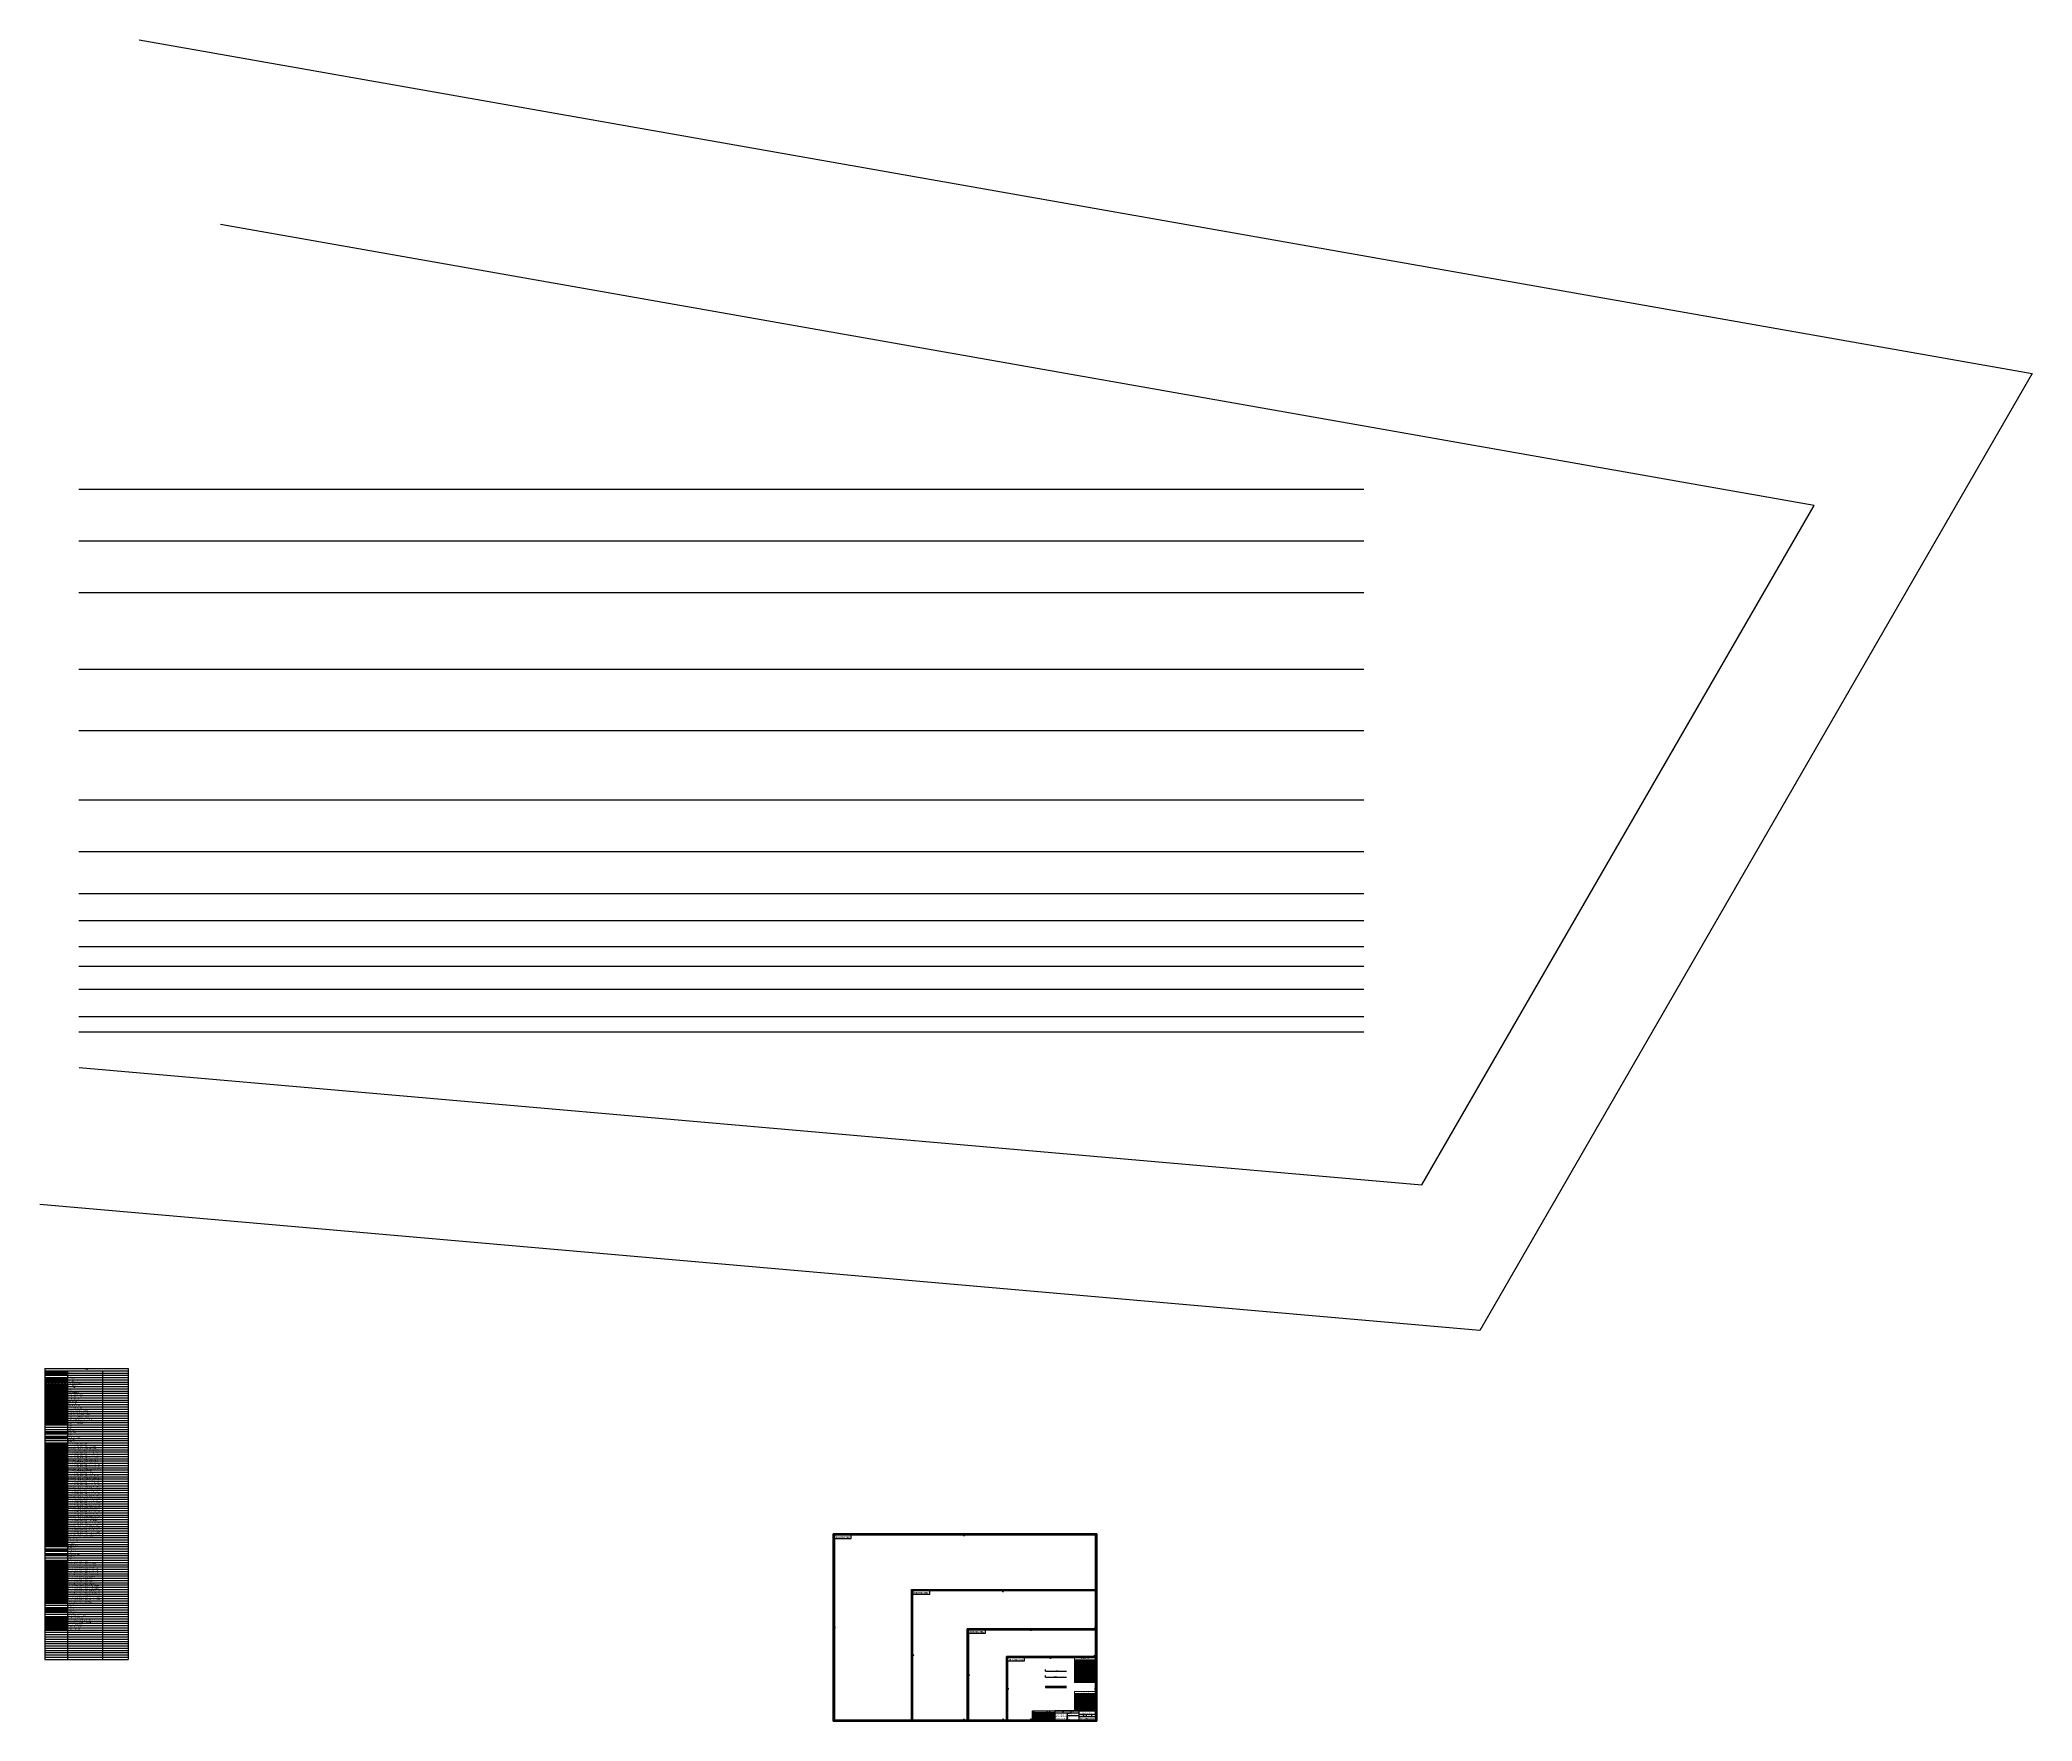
# Model space of a CAD drawing. Header units: millimetres. Extents: x 0 to 21838947, y -10538 to 10000000.
# Drawn here: x 21617005 to 21625846, y 367253 to 374713 of the extents above; entities that cross this region are included whole.
import ezdxf
from ezdxf.enums import TextEntityAlignment as Align

# ---------------------------------------------------------------- set-up
doc = ezdxf.new("R2010")
doc.units = ezdxf.units.MM
doc.linetypes.add('-04', pattern=[9.525, 6.35, -3.175])
doc.layers.get('0').update_dxf_attribs({"lineweight": 30})
doc.layers.get('defpoints').update_dxf_attribs({"color": 41, "lineweight": 30})
for name, color, linetype, lineweight in [('-00', 7, 'Continuous', 30), ('-03 BUILDING FABRIC', 8, 'Continuous', 30), ('-04 BUILDING FABRIC REMOVED', 8, '-04', 30), ('-05 BUILDING SERVICES', 8, 'Continuous', 30), ('-06 FURNITURE', 8, 'Continuous', 30), ('-07 HAZARDS', 1, '-08', 30), ('-08 FENCE - PERIMETER', 8, '-01', 30), ('-09 ZONE-SPACE CONTROLLED', 1, 'CTL', 30), ('-10 ZONE-SPACE INSPECTABLE', 1, 'INS', 30), ('-11 ZONE-SPACE TEMPEST', 1, 'TMP', 30), ('-12 AERIAL CABLE', 6, '-A', 30), ('-13 BURIED CABLE', 6, '-B', 30), ('-14 AERIAL CABLE - EXISTING', 5, '-A-E', 30), ('-15 BURIED CABLE - EXISTING', 5, '-B-E', 30), ('-16 OSP BLACK DUCT AND MANHOLE HARD', 6, 'Continuous', 30), ('-17 OSP BLACK DUCT AND MANHOLE SOFT', 87, 'Continuous', 30), ('-18 OSP BLACK DUCT AND MANHOLE  - REUSE', 5, 'Continuous', 30), ('-19 OSP RED DUCT AND MANHOLE  - REUSE', 42, 'Continuous', 30), ('-20 OSP DUCT AND MANHOLE - EXISTING NOT USED', 4, 'Continuous', 30), ('-21 OSP RED DUCT AND MANHOLE HARD', 1, 'Continuous', 30), ('-22 OSP RED DUCT AND MANHOLE SOFT', 202, 'Continuous', 30), ('-26 POWER BLACK', 7, 'Continuous', 30), ('-28 POWER BLACK - REUSE', 5, 'Continuous', 30), ('-31 SIGNAL BLACK COMMON CONTAINMENT', 7, 'Continuous', 30), ('-31 SIGNAL BLACK COMMON CONTAINMENT - 100X100 GALV TRUNKING', 7, 'GALV100X100TRUNKING', 30), ('-31 SIGNAL BLACK COMMON CONTAINMENT - 100X100 PVC TRUNKING', 7, 'PVC100X100TRUNKING', 30), ('-31 SIGNAL BLACK COMMON CONTAINMENT - 100X50 GALV TRUNKING', 7, 'GALV100X50TRUNKING', 30), ('-31 SIGNAL BLACK COMMON CONTAINMENT - 100X50 PVC TRUNKING', 7, 'PVC100X50TRUNKING', 30), ('-31 SIGNAL BLACK COMMON CONTAINMENT - 20 GALV CONDUIT', 7, 'GALV20CONDUIT', 30), ('-31 SIGNAL BLACK COMMON CONTAINMENT - 20 PVC CONDUIT', 7, 'PVC20CONDUIT', 30), ('-31 SIGNAL BLACK COMMON CONTAINMENT - 20X20 GALV TRUNKING', 7, 'GALV20X20TRUNKING', 30), ('-31 SIGNAL BLACK COMMON CONTAINMENT - 20X20 PVC TRUNKING', 7, 'PVC20X20TRUNKING', 30), ('-31 SIGNAL BLACK COMMON CONTAINMENT - 20X38 GALV TRUNKING', 7, 'GALV20X38TRUNKING', 30), ('-31 SIGNAL BLACK COMMON CONTAINMENT - 20X38 PVC TRUNKING', 7, 'PVC20X38TRUNKING', 30), ('-31 SIGNAL BLACK COMMON CONTAINMENT - 20X50 GALV TRUNKING', 7, 'GALV20X50TRUNKING', 30), ('-31 SIGNAL BLACK COMMON CONTAINMENT - 20X50 PVC TRUNKING', 7, 'PVC20X50TRUNKING', 30), ('-31 SIGNAL BLACK COMMON CONTAINMENT - 25 GALV CONDUIT', 7, 'GALV25CONDUIT', 30), ('-31 SIGNAL BLACK COMMON CONTAINMENT - 25 PVC CONDUIT', 7, 'PCV25CONDUIT', 30), ('-31 SIGNAL BLACK COMMON CONTAINMENT - 25X16 GALV TRUNKING', 7, 'GALV25X16TRUNKING', 30), ('-31 SIGNAL BLACK COMMON CONTAINMENT - 25X16 PVC TRUNKING', 7, 'PVC25X16TRUNKING', 30), ('-31 SIGNAL BLACK COMMON CONTAINMENT - 25X25 GALV TRUNKING', 7, 'GALV25X25TRUNKING', 30), ('-31 SIGNAL BLACK COMMON CONTAINMENT - 25X25 PVC TRUNKING', 7, 'PVC25X25TRUNKING', 30), ('-31 SIGNAL BLACK COMMON CONTAINMENT - 25X40 GALV TRUNKING', 7, 'GALV40X25TRUNKING', 30), ('-31 SIGNAL BLACK COMMON CONTAINMENT - 25X40 PVC TRUNKING', 7, 'PVC40X25TRUNKING', 30), ('-31 SIGNAL BLACK COMMON CONTAINMENT - 25X50 GALV TRUNKING', 7, 'GALV25X50TRUNKING', 30), ('-31 SIGNAL BLACK COMMON CONTAINMENT - 300X50 GALV TRUNKING', 7, 'GALV300X50TRUNKING', 30), ('-31 SIGNAL BLACK COMMON CONTAINMENT - 300X50 PVC TRUNKING', 7, 'PVC300X50TRUNKING', 30), ('-31 SIGNAL BLACK COMMON CONTAINMENT - 32 GALV CONDUIT', 7, 'GALV32CONDUIT', 30), ('-31 SIGNAL BLACK COMMON CONTAINMENT - 38X38 GALV TRUNKING', 7, 'GALV38X38TRUNKING', 30), ('-31 SIGNAL BLACK COMMON CONTAINMENT - 38X38 PVC TRUNKING', 7, 'PVC38X38TRUNKING', 30), ('-31 SIGNAL BLACK COMMON CONTAINMENT - 40X20 GALV TRUNKING', 7, 'GALV40X20TRUNKING', 30), ('-31 SIGNAL BLACK COMMON CONTAINMENT - 40X20 PVC TRUNKING', 7, 'PVC40X20TRUNKING', 30), ('-31 SIGNAL BLACK COMMON CONTAINMENT - 50X50 GALV TRUNKING', 7, 'GALV50X50TRUNKING', 30), ('-31 SIGNAL BLACK COMMON CONTAINMENT - 50X50 PVC TRUNKING', 7, 'PVC50X50TRUNKING', 30), ('-31 SIGNAL BLACK COMMON CONTAINMENT - 75X75 GALV TRUNKING', 7, 'GALV75X75TRUNKING', 30), ('-31 SIGNAL BLACK COMMON CONTAINMENT - 75X75 PVC TRUNKING', 7, 'PVC75X75TRUNKING', 30), ('-31 SIGNAL BLACK COMMON CONTAINMENT - DADO', 7, 'DADOTRUNKING', 30), ('-31 SIGNAL BLACK COMMON CONTAINMENT - FLEXABLE CONDUIT', 7, 'FLEX', 30), ('-31 SIGNAL BLACK COMMON CONTAINMENT - FLEXABLE CONDUIT 20mm', 7, 'FLEX20', 30), ('-31 SIGNAL BLACK COMMON CONTAINMENT - FLEXABLE CONDUIT 25mm', 7, 'FLEX25', 30), ('-31 SIGNAL BLACK COMMON CONTAINMENT - FLEXABLE CONDUIT 32mm', 7, 'FLEX32', 30), ('-31 SIGNAL BLACK COMMON CONTAINMENT - FLEXABLE CONDUIT 50mm', 7, 'FLEX50', 30), ('-31 SIGNAL BLACK COMMON CONTAINMENT - TRAY', 7, 'TRAY', 30), ('-32 SIGNAL BLACK COMMON CONTAINMENT - REUSE', 5, 'Continuous', 30), ('-33 AS-BUILT NOTES 1', 7, 'Continuous', 30), ('-35 BLACK NOTES 1', 7, 'Continuous', 30), ('-35 BLACK NOTES 2', 7, 'Continuous', 30), ('-37 POWER RED', 1, 'Continuous', 30), ('-39 POWER RED - REUSE', 42, 'Continuous', 30), ('-42 SIGNAL RED COMMON CONTAINMENT', 1, 'Continuous', 30), ('-42 SIGNAL RED COMMON CONTAINMENT - 100X100 GALV TRUNKING', 1, 'GALV100X100TRUNKING', 30), ('-42 SIGNAL RED COMMON CONTAINMENT - 100X100 PVC TRUNKING', 1, 'PVC100X100TRUNKING', 30), ('-42 SIGNAL RED COMMON CONTAINMENT - 20 GALV CONDUIT', 1, 'GALV20CONDUIT', 30), ('-42 SIGNAL RED COMMON CONTAINMENT - 20 PVC CONDUIT', 1, 'PVC20CONDUIT', 30), ('-42 SIGNAL RED COMMON CONTAINMENT - 25 GALV CONDUIT', 1, 'GALV25CONDUIT', 30), ('-42 SIGNAL RED COMMON CONTAINMENT - 25 PVC CONDUIT', 1, 'PVC25CONDUIT', 30), ('-42 SIGNAL RED COMMON CONTAINMENT - 25X16 PVC TRUNKING', 1, 'PVC25X16TRUNKING', 30), ('-42 SIGNAL RED COMMON CONTAINMENT - 25X50 GALV TRUNKING', 1, 'GALV25X50TRUNKING', 30), ('-42 SIGNAL RED COMMON CONTAINMENT - 32 GALV CONDUIT', 1, 'GALV32CONDUIT', 30), ('-42 SIGNAL RED COMMON CONTAINMENT - 38X38 PVC CONDUIT', 1, 'PVC38X38TRUNKING', 30), ('-42 SIGNAL RED COMMON CONTAINMENT - 50X50 GALV TRUNKING', 1, 'GALV50X50TRUNKING', 30), ('-42 SIGNAL RED COMMON CONTAINMENT - 50X50 PVC TRUNKING', 1, 'PVC50X50TRUNKING', 30), ('-42 SIGNAL RED COMMON CONTAINMENT - 75X75 PVC TRUNKING', 1, 'PVC75X75TRUNKING', 30), ('-42 SIGNAL RED COMMON CONTAINMENT - FLEXABLE CONDUIT 20mm', 1, 'FLEX20', 30), ('-42 SIGNAL RED COMMON CONTAINMENT - FLEXABLE CONDUIT 25mm', 1, 'FLEX25', 30), ('-42 SIGNAL RED COMMON CONTAINMENT - FLEXABLE CONDUIT 32mm', 1, 'FLEX32', 30), ('-42 SIGNAL RED COMMON CONTAINMENT - FLEXABLE CONDUIT 50mm', 1, 'FLEX50', 30), ('-43 SIGNAL RED COMMON CONTAINMENT - REUSE', 42, 'Continuous', 30), ('-46 RED NOTES 1', 7, 'Continuous', 30), ('-46 RED NOTES 2', 7, 'Continuous', 30), ('-49 POWER - EXISTING NOT USED', 4, 'Continuous', 30), ('-50 SIGNAL AND CONTAINMENT - NOT USED - BLACK', 4, 'Continuous', 30), ('-51 SIGNAL AND CONTAINMENT - NOT USED - RED', 4, 'Continuous', 30), ('-57 PREVIOUS INC - AS-FITTED', 253, 'Continuous', 30), ('-59 OSP ACTIVE BUILDINGS', 7, 'Continuous', 30), ('-60 OSP SITE STRUCTURE', 8, 'Continuous', 30)]:
    doc.layers.add(name, color=color, linetype=linetype, lineweight=lineweight)
doc.layers.add('-01 VIEWPORTS', color=6, linetype='Continuous', plot=False)
doc.layers.add('-02 VIEWPORTS', color=6, linetype='Continuous', lineweight=30, plot=False)
doc.styles.add('1-20', font='ARIAL.TTF', dxfattribs={"height": 50})
doc.styles.add('ARIAL', font='ARIAL.TTF')
doc.styles.add('TEXT-A', font='ARIAL.TTF', dxfattribs={"height": 1.8})
doc.styles.add('TEXT-B', font='ARIAL.TTF', dxfattribs={"height": 1.8})
doc.styles.add('TEXT-C', font='ARIALBD.TTF', dxfattribs={"height": 1.8})
doc.styles.add('TEXT-E', font='ARIAL.TTF', dxfattribs={"height": 2.5})
doc.styles.add('TEXT-G', font='ARIALBD.TTF', dxfattribs={"height": 2.5})
doc.styles.add('TEXT-H', font='ARIALBD.TTF', dxfattribs={"height": 3.5})
doc.linetypes.add('-01', pattern='A,12.7,-5.08,[" X",Standard,S=2.54,R=0,X=-2.54,Y=-1.27],-6.35', length=24.13)
doc.linetypes.add('-08', pattern='A,0.0001,-0.2,[131,ltypeshp.shx,S=0.2,R=0,X=-0.2,Y=0],-0.4,[131,ltypeshp.shx,S=0.2,R=180,X=0.2,Y=0],-0.2', length=0.8001)
doc.linetypes.add('-A', pattern='A,12.7,-5.08,[" A",Standard,S=2.54,R=0,X=-2.54,Y=-1.27],-6.35', length=24.13)
doc.linetypes.add('-A-E', pattern='A,12.7,-5.08,["A-E",Standard,S=2.54,R=0,X=-2.54,Y=-1.27],-6.35', length=24.13)
doc.linetypes.add('-B', pattern='A,12.7,-5.08,[" B",Standard,S=2.54,R=0,X=-2.54,Y=-1.27],-6.35', length=24.13)
doc.linetypes.add('-B-E', pattern='A,12.7,-5.08,["B-E",Standard,S=2.54,R=0,X=-2.54,Y=-1.27],-6.35', length=24.13)
doc.linetypes.add('CTL', pattern='A,720,-150,["CTL",ARIAL,S=60,R=0,X=-78,Y=-30],-150', length=1020)
doc.linetypes.add('DADOTRUNKING', pattern='A,720,-100,["D A D O",ARIAL,S=60,R=0,X=-54,Y=-30],-250', length=1070)
doc.linetypes.add('FLEX', pattern='A,720,-135,["F L E X",ARIAL,S=60,R=0,X=-78,Y=-30],-300', length=1155)
doc.linetypes.add('FLEX20', pattern='A,720,-135,["FLEX 20",ARIAL,S=60,R=0,X=-78,Y=-30],-300', length=1155)
doc.linetypes.add('FLEX25', pattern='A,720,-135,["FLEX 25",ARIAL,S=60,R=0,X=-78,Y=-30],-300', length=1155)
doc.linetypes.add('FLEX32', pattern='A,720,-135,["FLEX 32",ARIAL,S=60,R=0,X=-78,Y=-30],-300', length=1155)
doc.linetypes.add('FLEX50', pattern='A,720,-135,["FLEX 50",ARIAL,S=60,R=0,X=-78,Y=-30],-300', length=1155)
doc.linetypes.add('GALV100X100TRUNKING', pattern='A,720,-135,["G 1 0 0 T",ARIAL,S=60,R=0,X=-78,Y=-30],-300', length=1155)
doc.linetypes.add('GALV100X50TRUNKING', pattern='A,720,-135,["G100x50",ARIAL,S=60,R=0,X=-78,Y=-30],-320', length=1175)
doc.linetypes.add('GALV20CONDUIT', pattern='A,720,-100,["G 2 0 C",ARIAL,S=60,R=0,X=-54,Y=-30],-250', length=1070)
doc.linetypes.add('GALV20X20TRUNKING', pattern='A,720,-100,["G 2 0 T",ARIAL,S=60,R=0,X=-54,Y=-30],-250', length=1070)
doc.linetypes.add('GALV20X38TRUNKING', pattern='A,720,-100,["G 3 8 T",ARIAL,S=60,R=0,X=-54,Y=-30],-250', length=1070)
doc.linetypes.add('GALV20X50TRUNKING', pattern='A,720,-100,["G20x50T",ARIAL,S=60,R=0,X=-54,Y=-30],-320', length=1140)
doc.linetypes.add('GALV25CONDUIT', pattern='A,720,-100,["G 2 5 C",ARIAL,S=60,R=0,X=-54,Y=-30],-250', length=1070)
doc.linetypes.add('GALV25X16TRUNKING', pattern='A,720,-100,["G 1 6 T",ARIAL,S=60,R=0,X=-54,Y=-30],-250', length=1070)
doc.linetypes.add('GALV25X25TRUNKING', pattern='A,720,-100,["G 2 5 T",ARIAL,S=60,R=0,X=-54,Y=-30],-250', length=1070)
doc.linetypes.add('GALV25X50TRUNKING', pattern='A,720,-100,["G50x25T",ARIAL,S=60,R=0,X=-54,Y=-30],-320', length=1140)
doc.linetypes.add('GALV300X50TRUNKING', pattern='A,720,-135,["G300x50",ARIAL,S=60,R=0,X=-78,Y=-30],-320', length=1175)
doc.linetypes.add('GALV32CONDUIT', pattern='A,720,-100,["G 3 2 C",ARIAL,S=60,R=0,X=-54,Y=-30],-250', length=1070)
doc.linetypes.add('GALV38X38TRUNKING', pattern='A,720,-100,["G38x38T",ARIAL,S=60,R=0,X=-54,Y=-30],-320', length=1140)
doc.linetypes.add('GALV40X20TRUNKING', pattern='A,720,-100,["G40X20T",ARIAL,S=60,R=0,X=-54,Y=-30],-320', length=1140)
doc.linetypes.add('GALV40X25TRUNKING', pattern='A,720,-100,["G 4 0 T",ARIAL,S=60,R=0,X=-54,Y=-30],-250', length=1070)
doc.linetypes.add('GALV50X50TRUNKING', pattern='A,720,-100,["G 5 0 T",ARIAL,S=60,R=0,X=-54,Y=-30],-250', length=1070)
doc.linetypes.add('GALV75X75TRUNKING', pattern='A,720,-100,["G 7 5 T",ARIAL,S=60,R=0,X=-54,Y=-30],-250', length=1070)
doc.linetypes.add('INS', pattern='A,720,-150,["INS",ARIAL,S=60,R=0,X=-78,Y=-30],-150', length=1020)
doc.linetypes.add('PCV25CONDUIT', pattern='A,720,-100,["P 2 5 C",ARIAL,S=60,R=0,X=-54,Y=-30],-250', length=1070)
doc.linetypes.add('PERIMETER', pattern='A,700,-1400,["X",Standard,S=508,R=0,X=-508,Y=-254],-700,700', length=3500)
doc.linetypes.add('PVC100X100TRUNKING', pattern='A,720,-135,["P 1 0 0 T",ARIAL,S=60,R=0,X=-78,Y=-30],-300', length=1155)
doc.linetypes.add('PVC100X50TRUNKING', pattern='A,720,-135,["P100x50",ARIAL,S=60,R=0,X=-78,Y=-30],-320', length=1175)
doc.linetypes.add('PVC20CONDUIT', pattern='A,720,-100,["P 2 0 C",ARIAL,S=60,R=0,X=-54,Y=-30],-250', length=1070)
doc.linetypes.add('PVC20X20TRUNKING', pattern='A,720,-100,["P 2 0 T",ARIAL,S=60,R=0,X=-54,Y=-30],-250', length=1070)
doc.linetypes.add('PVC20X38TRUNKING', pattern='A,720,-100,["P 3 8 T",ARIAL,S=60,R=0,X=-54,Y=-30],-250', length=1070)
doc.linetypes.add('PVC20X50TRUNKING', pattern='A,720,-100,["P20x50T",ARIAL,S=60,R=0,X=-54,Y=-30],-320', length=1140)
doc.linetypes.add('PVC25CONDUIT', pattern='A,720,-100,["P 2 5 C",ARIAL,S=60,R=0,X=-54,Y=-30],-250', length=1070)
doc.linetypes.add('PVC25X16TRUNKING', pattern='A,720,-100,["P 1 6 T",ARIAL,S=60,R=0,X=-54,Y=-30],-250', length=1070)
doc.linetypes.add('PVC25X25TRUNKING', pattern='A,720,-100,["P 2 5 T",ARIAL,S=60,R=0,X=-54,Y=-30],-250', length=1070)
doc.linetypes.add('PVC300X50TRUNKING', pattern='A,720,-135,["P300x50",ARIAL,S=60,R=0,X=-78,Y=-30],-320', length=1175)
doc.linetypes.add('PVC38X38TRUNKING', pattern='A,720,-100,["P38x38T",ARIAL,S=60,R=0,X=-54,Y=-30],-320', length=1140)
doc.linetypes.add('PVC40X20TRUNKING', pattern='A,720,-100,["P40X20T",ARIAL,S=60,R=0,X=-54,Y=-30],-320', length=1140)
doc.linetypes.add('PVC40X25TRUNKING', pattern='A,720,-100,["P 4 0 T",ARIAL,S=60,R=0,X=-54,Y=-30],-250', length=1070)
doc.linetypes.add('PVC50X50TRUNKING', pattern='A,720,-100,["P 5 0 T",ARIAL,S=60,R=0,X=-54,Y=-30],-250', length=1070)
doc.linetypes.add('PVC75X75TRUNKING', pattern='A,720,-100,["P 7 5 T",ARIAL,S=60,R=0,X=-54,Y=-30],-250', length=1070)
doc.linetypes.add('TMP', pattern='A,720,-150,["TMP",ARIAL,S=60,R=0,X=-78,Y=-30],-150', length=1020)
doc.linetypes.add('TRAY', pattern='A,720,-120,["T R A Y",ARIAL,S=60,R=0,X=-54,Y=-30],-250', length=1090)

# ---------------------------------------------------------------- blocks, each defined once
blk = doc.blocks.new('*U19')
for p, q in [((-100, 40), (0, 40)), ((-100, 0), (-100, 40)), ((-100, 34), (0, 34)), ((-100, 28), (0, 28)), ((-100, 22), (0, 22)), ((-100, 16), (0, 16)), ((-100, 10), (0, 10)), ((-100, 4), (0, 4)), ((-92, 34), (-92, 40)), ((-92, 28), (-92, 34)), ((-92, 22), (-92, 28)), ((-92, 16), (-92, 22)), ((-92, 10), (-92, 16)), ((-92, 4), (-92, 10)), ((-92, 0), (-92, 4)), ((-34, 34), (-34, 40)), ((-34, 28), (-34, 34)), ((-34, 22), (-34, 28)), ((-34, 16), (-34, 22)), ((-34, 10), (-34, 16)), ((-34, 4), (-34, 10)), ((-34, 4), (-34, 0)), ((-24, 40), (-24, 34)), ((-24, 34), (-24, 28)), ((-24, 28), (-24, 22)), ((-24, 22), (-24, 16)), ((-24, 16), (-24, 10)), ((-24, 10), (-24, 4)), ((-24, 4), (-24, 0)), ((0, 40), (0, 0))]:
    blk.add_line(p, q)
at = {"char_height": 1.8, "attachment_point": 2, "style": 'TEXT-A'}
for s, insert in [('Rev.', (-96, 3)), ('Details of Change', (-63, 3)), ('Rev. By', (-29, 3)), ('Date of Revision', (-12, 3))]:
    blk.add_mtext(s, dxfattribs=dict(at, insert=insert))
for tag, style, p in [('REV-D', 'TEXT-B', (-96, 25)), ('REV-C', 'TEXT-B', (-96, 19)), ('REV-F', 'TEXT-B', (-96, 37)), ('REV-E', 'TEXT-B', (-96, 31)), ('REV-B', 'TEXT-B', (-96, 13)), ('REV-A', 'TEXT-B', (-96, 7)), ('REVD-DRAWN', 'TEXT-E', (-29, 25)), ('REVC-DRAWN', 'TEXT-E', (-29, 19)), ('REVE-DRAWN', 'TEXT-E', (-29, 31)), ('REVB-DRAWN', 'TEXT-E', (-29, 13)), ('REVA-DRAWN', 'TEXT-E', (-29, 7)), ('REVF-DRAWN', 'TEXT-E', (-29, 37)), ('REVD-DATE', 'TEXT-E', (-12, 25)), ('REVC-DATE', 'TEXT-E', (-12, 19)), ('REVE-DATE', 'TEXT-E', (-12, 31)), ('REVB-DATE', 'TEXT-E', (-12, 13)), ('REVA-DATE', 'TEXT-E', (-12, 7)), ('REVF-DATE', 'TEXT-E', (-12, 37))]:
    blk.add_attdef(tag, text='', height=2.5, dxfattribs=dict(style=style)).set_placement(p, align=Align.MIDDLE_CENTER)
at = {"style": 'TEXT-A'}
for tag, p in [('REV-F_LINE_1', (-90.5, 38.5)), ('REV-F_LINE_2', (-90.5, 35.5)), ('REV-E_LINE_1', (-90.5, 32.5)), ('REV-E_LINE_2', (-90.5, 29.5)), ('REV-D_LINE_1', (-90.5, 26.5)), ('REV-D_LINE_2', (-90.5, 23.5)), ('REV-C_LINE_1', (-90.5, 20.5)), ('REV-C_LINE_2', (-90.5, 17.5)), ('REV-B_LINE_1', (-90.5, 14.5)), ('REV-B_LINE_2', (-90.5, 11.5)), ('REV-A_LINE_1', (-90.5, 8.5)), ('REV-A_LINE_2', (-90.5, 5.5))]:
    blk.add_attdef(tag, text='', height=1.8, dxfattribs=at).set_placement(p, align=Align.MIDDLE_LEFT)
blk = doc.blocks.new('Drawing Address')
blk.add_lwpolyline([(51.5, 0), (0, 0), (0, 20), (51.5, 20)], close=True)
at = {"color": 7, "style": 'TEXT-A'}
for tag, p in [('~SITE', (1.5, 14)), ('~LINE1', (1.5, 10.2)), ('~LINE2', (1.5, 6.5)), ('~LINE3', (1.5, 2.7))]:
    blk.add_attdef(tag, text='', height=2.5, dxfattribs=at).set_placement(p, align=Align.MIDDLE_LEFT)
blk = doc.blocks.new('GD_TB_SCHEDULE OF WORKS-V2')
for p, q in [((-93, 0), (0, 0)), ((-93, 0), (-93, -7)), ((-93, -7), (0, -7))]:
    blk.add_line(p, q)
at = {"style": 'TEXT-G'}
blk.add_text('SCHEDULE OF WORKS', height=2.5, dxfattribs=at).set_placement((-66.2, -4.7))
blk = doc.blocks.new('GD_TB_NOTES-V2')
for q in [(-93, 0), (0, -7)]:
    blk.add_line((-93, -7), q)
at = {"insert": (-46.5, -3.5), "char_height": 2.5, "attachment_point": 5, "style": 'TEXT-G'}
blk.add_mtext('ANNEX E', dxfattribs=at)
blk = doc.blocks.new('*U18')
h = blk.add_hatch(color=256)
h.paths.add_polyline_path([(1169, 831), (1169, 0), (0, 0), (0, 831)])
h.paths.add_polyline_path([(1164.7, 515.7), (1168.7, 515.7), (1168.7, 565.3), (1164.7, 565.3)], flags=16)
h.paths.add_polyline_path([(1164.7, 515.3), (1168.7, 515.3), (1168.7, 465.7), (1164.7, 465.7)], flags=16)
h.paths.add_polyline_path([(1164, 5), (1164, 826), (579.9, 826), (579.9, 821), (579.2, 821), (579.2, 826), (5, 826), (5, 415.9), (10, 415.9), (10, 415.2), (5, 415.2), (5, 5), (579.2, 5), (579.2, 10), (579.9, 10), (579.9, 5)], flags=16)
h.paths.add_polyline_path([(1164.7, 565.7), (1168.7, 565.7), (1168.7, 615.3), (1164.7, 615.3)], flags=16)
h.paths.add_polyline_path([(1164.7, 615.7), (1168.7, 615.7), (1168.7, 665.3), (1164.7, 665.3)], flags=16)
h.paths.add_polyline_path([(1164.7, 665.7), (1168.7, 665.7), (1168.7, 715.3), (1164.7, 715.3)], flags=16)
h.paths.add_polyline_path([(1164.7, 715.7), (1168.7, 715.7), (1168.7, 765.3), (1164.7, 765.3)], flags=16)
h.paths.add_polyline_path([(1164.7, 765.7), (1168.7, 765.7), (1168.7, 830.6), (1129.7, 830.6), (1129.7, 826.7), (1164.7, 826.7)], flags=16)
h.paths.add_polyline_path([(1129.3, 826.7), (1129.3, 830.6), (1079.7, 830.6), (1079.7, 826.7)], flags=16)
h.paths.add_polyline_path([(1079.3, 826.7), (1079.3, 830.6), (1029.7, 830.6), (1029.7, 826.7)], flags=16)
h.paths.add_polyline_path([(1029.3, 826.7), (1029.3, 830.6), (979.7, 830.6), (979.7, 826.7)], flags=16)
h.paths.add_polyline_path([(979.3, 826.7), (979.3, 830.6), (929.7, 830.6), (929.7, 826.7)], flags=16)
h.paths.add_polyline_path([(929.3, 826.7), (929.3, 830.6), (879.7, 830.6), (879.7, 826.7)], flags=16)
h.paths.add_polyline_path([(879.3, 826.7), (879.3, 830.6), (829.7, 830.6), (829.7, 826.7)], flags=16)
h.paths.add_polyline_path([(829.3, 826.7), (829.3, 830.6), (779.7, 830.6), (779.7, 826.7)], flags=16)
h.paths.add_polyline_path([(779.3, 826.7), (779.3, 830.6), (729.7, 830.6), (729.7, 826.7)], flags=16)
h.paths.add_polyline_path([(729.3, 826.7), (729.3, 830.6), (679.7, 830.6), (679.7, 826.7)], flags=16)
h.paths.add_polyline_path([(679.3, 826.7), (679.3, 830.6), (629.7, 830.6), (629.7, 826.7)], flags=16)
h.paths.add_polyline_path([(629.3, 826.7), (629.3, 830.6), (579.9, 830.6), (579.9, 826.7)], flags=16)
h.paths.add_polyline_path([(579.2, 826.7), (579.2, 830.6), (529.7, 830.6), (529.7, 826.7)], flags=16)
h.paths.add_polyline_path([(529.3, 826.7), (529.3, 830.6), (479.7, 830.6), (479.7, 826.7)], flags=16)
h.paths.add_polyline_path([(479.3, 826.7), (479.3, 830.6), (429.7, 830.6), (429.7, 826.7)], flags=16)
h.paths.add_polyline_path([(429.3, 826.7), (429.3, 830.6), (379.7, 830.6), (379.7, 826.7)], flags=16)
h.paths.add_polyline_path([(379.3, 826.7), (379.3, 830.6), (329.7, 830.6), (329.7, 826.7)], flags=16)
h.paths.add_polyline_path([(329.3, 826.7), (329.3, 830.6), (279.7, 830.6), (279.7, 826.7)], flags=16)
h.paths.add_polyline_path([(279.3, 826.7), (279.3, 830.6), (229.7, 830.6), (229.7, 826.7)], flags=16)
h.paths.add_polyline_path([(229.3, 826.7), (229.3, 830.6), (179.7, 830.6), (179.7, 826.7)], flags=16)
h.paths.add_polyline_path([(179.3, 826.7), (179.3, 830.6), (129.7, 830.6), (129.7, 826.7)], flags=16)
h.paths.add_polyline_path([(129.3, 826.7), (129.3, 830.6), (79.7, 830.6), (79.7, 826.7)], flags=16)
h.paths.add_polyline_path([(79.3, 826.7), (79.3, 830.6), (29.7, 830.6), (29.7, 826.7)], flags=16)
h.paths.add_polyline_path([(29.3, 826.7), (29.3, 830.6), (0.3, 830.6), (0.3, 765.7), (4.3, 765.7), (4.3, 826.7)], flags=16)
h.paths.add_polyline_path([(4.3, 715.7), (4.3, 765.3), (0.3, 765.3), (0.3, 715.7)], flags=16)
h.paths.add_polyline_path([(4.3, 665.7), (4.3, 715.3), (0.3, 715.3), (0.3, 665.7)], flags=16)
h.paths.add_polyline_path([(4.3, 615.7), (4.3, 665.3), (0.3, 665.3), (0.3, 615.7)], flags=16)
h.paths.add_polyline_path([(4.3, 565.7), (4.3, 615.3), (0.3, 615.3), (0.3, 565.7)], flags=16)
h.paths.add_polyline_path([(4.3, 515.7), (4.3, 565.3), (0.3, 565.3), (0.3, 515.7)], flags=16)
h.paths.add_polyline_path([(4.3, 465.7), (4.3, 515.3), (0.3, 515.3), (0.3, 465.7)], flags=16)
h.paths.add_polyline_path([(4.3, 465.3), (0.3, 465.3), (0.3, 415.9), (4.3, 415.9)], flags=16)
h.paths.add_polyline_path([(4.3, 365.7), (4.3, 415.2), (0.3, 415.2), (0.3, 365.7)], flags=16)
h.paths.add_polyline_path([(4.3, 315.7), (4.3, 365.3), (0.3, 365.3), (0.3, 315.7)], flags=16)
h.paths.add_polyline_path([(4.3, 265.7), (4.3, 315.3), (0.3, 315.3), (0.3, 265.7)], flags=16)
h.paths.add_polyline_path([(4.3, 215.7), (4.3, 265.3), (0.3, 265.3), (0.3, 215.7)], flags=16)
h.paths.add_polyline_path([(4.3, 165.7), (4.3, 215.3), (0.3, 215.3), (0.3, 165.7)], flags=16)
h.paths.add_polyline_path([(4.3, 115.7), (4.3, 165.3), (0.3, 165.3), (0.3, 115.7)], flags=16)
h.paths.add_polyline_path([(4.3, 65.7), (4.3, 115.3), (0.3, 115.3), (0.3, 65.7)], flags=16)
h.paths.add_polyline_path([(4.3, 4.3), (4.3, 65.3), (0.3, 65.3), (0.3, 0.3), (29.3, 0.3), (29.3, 4.3)], flags=16)
h.paths.add_polyline_path([(29.7, 4.3), (29.7, 0.3), (79.3, 0.3), (79.3, 4.3)], flags=16)
h.paths.add_polyline_path([(79.7, 4.3), (79.7, 0.3), (129.3, 0.3), (129.3, 4.3)], flags=16)
h.paths.add_polyline_path([(129.7, 4.3), (129.7, 0.3), (179.3, 0.3), (179.3, 4.3)], flags=16)
h.paths.add_polyline_path([(179.7, 4.3), (179.7, 0.3), (229.3, 0.3), (229.3, 4.3)], flags=16)
h.paths.add_polyline_path([(229.7, 4.3), (229.7, 0.3), (279.3, 0.3), (279.3, 4.3)], flags=16)
h.paths.add_polyline_path([(279.7, 4.3), (279.7, 0.3), (329.3, 0.3), (329.3, 4.3)], flags=16)
h.paths.add_polyline_path([(329.7, 4.3), (329.7, 0.3), (379.3, 0.3), (379.3, 4.3)], flags=16)
h.paths.add_polyline_path([(379.7, 4.3), (379.7, 0.3), (429.3, 0.3), (429.3, 4.3)], flags=16)
h.paths.add_polyline_path([(429.7, 4.3), (429.7, 0.3), (479.3, 0.3), (479.3, 4.3)], flags=16)
h.paths.add_polyline_path([(479.7, 4.3), (479.7, 0.3), (529.3, 0.3), (529.3, 4.3)], flags=16)
h.paths.add_polyline_path([(529.7, 4.3), (529.7, 0.3), (579.2, 0.3), (579.2, 4.3)], flags=16)
h.paths.add_polyline_path([(579.9, 4.3), (579.9, 0.3), (629.3, 0.3), (629.3, 4.3)], flags=16)
h.paths.add_polyline_path([(629.7, 4.3), (629.7, 0.3), (679.3, 0.3), (679.3, 4.3)], flags=16)
h.paths.add_polyline_path([(679.7, 4.3), (679.7, 0.3), (729.3, 0.3), (729.3, 4.3)], flags=16)
h.paths.add_polyline_path([(729.7, 4.3), (729.7, 0.3), (779.3, 0.3), (779.3, 4.3)], flags=16)
h.paths.add_polyline_path([(779.7, 4.3), (779.7, 0.3), (829.3, 0.3), (829.3, 4.3)], flags=16)
h.paths.add_polyline_path([(829.7, 4.3), (829.7, 0.3), (879.3, 0.3), (879.3, 4.3)], flags=16)
h.paths.add_polyline_path([(879.7, 4.3), (879.7, 0.3), (929.3, 0.3), (929.3, 4.3)], flags=16)
h.paths.add_polyline_path([(929.7, 4.3), (929.7, 0.3), (979.3, 0.3), (979.3, 4.3)], flags=16)
h.paths.add_polyline_path([(979.7, 4.3), (979.7, 0.3), (1029.3, 0.3), (1029.3, 4.3)], flags=16)
h.paths.add_polyline_path([(1029.7, 4.3), (1029.7, 0.3), (1079.3, 0.3), (1079.3, 4.3)], flags=16)
h.paths.add_polyline_path([(1079.7, 4.3), (1079.7, 0.3), (1129.3, 0.3), (1129.3, 4.3)], flags=16)
h.paths.add_polyline_path([(1129.7, 4.3), (1129.7, 0.3), (1168.7, 0.3), (1168.7, 65.3), (1164.7, 65.3), (1164.7, 4.3)], flags=16)
h.paths.add_polyline_path([(1164.7, 65.7), (1168.7, 65.7), (1168.7, 115.3), (1164.7, 115.3)], flags=16)
h.paths.add_polyline_path([(1164.7, 115.7), (1168.7, 115.7), (1168.7, 165.3), (1164.7, 165.3)], flags=16)
h.paths.add_polyline_path([(1164.7, 165.7), (1168.7, 165.7), (1168.7, 215.3), (1164.7, 215.3)], flags=16)
h.paths.add_polyline_path([(1164.7, 215.7), (1168.7, 215.7), (1168.7, 265.3), (1164.7, 265.3)], flags=16)
h.paths.add_polyline_path([(1164.7, 265.7), (1168.7, 265.7), (1168.7, 315.3), (1164.7, 315.3)], flags=16)
h.paths.add_polyline_path([(1164.7, 315.7), (1168.7, 315.7), (1168.7, 365.3), (1164.7, 365.3)], flags=16)
h.paths.add_polyline_path([(1164.7, 365.7), (1168.7, 365.7), (1168.7, 415.2), (1164.7, 415.2)], flags=16)
h.paths.add_polyline_path([(1164.7, 415.9), (1168.7, 415.9), (1168.7, 465.3), (1164.7, 465.3)], flags=16)
h = blk.add_hatch(color=256)
h.paths.add_polyline_path([(1164.7, 242.2), (1168.7, 242.2), (1168.7, 291.6), (1164.7, 291.6)], flags=16)
h.paths.add_polyline_path([(1164.7, 241.8), (1168.7, 241.8), (1168.7, 192.2), (1164.7, 192.2)], flags=16)
h.paths.add_polyline_path([(1164, 5), (1164, 579), (753.9, 579), (753.9, 574), (753.2, 574), (753.2, 579), (353, 579), (353, 292.3), (358, 292.3), (358, 291.6), (353, 291.6), (353, 5), (753.2, 5), (753.2, 10), (753.9, 10), (753.9, 5)], flags=16)
h.paths.add_polyline_path([(1169, 0), (1169, 584), (348, 584), (348, 0)])
h.paths.add_polyline_path([(1164.7, 292.3), (1168.7, 292.3), (1168.7, 341.8), (1164.7, 341.8)], flags=16)
h.paths.add_polyline_path([(1164.7, 342.2), (1168.7, 342.2), (1168.7, 391.8), (1164.7, 391.8)], flags=16)
h.paths.add_polyline_path([(1164.7, 392.2), (1168.7, 392.2), (1168.7, 441.8), (1164.7, 441.8)], flags=16)
h.paths.add_polyline_path([(1164.7, 442.2), (1168.7, 442.2), (1168.7, 491.8), (1164.7, 491.8)], flags=16)
h.paths.add_polyline_path([(1164.7, 492.2), (1168.7, 492.2), (1168.7, 541.8), (1164.7, 541.8)], flags=16)
h.paths.add_polyline_path([(1164.7, 542.2), (1168.7, 542.2), (1168.7, 583.6), (1103.7, 583.6), (1103.7, 579.7), (1164.7, 579.7)], flags=16)
h.paths.add_polyline_path([(1103.3, 579.7), (1103.3, 583.6), (1053.7, 583.6), (1053.7, 579.7)], flags=16)
h.paths.add_polyline_path([(1053.3, 579.7), (1053.3, 583.6), (1003.7, 583.6), (1003.7, 579.7)], flags=16)
h.paths.add_polyline_path([(1003.3, 579.7), (1003.3, 583.6), (953.7, 583.6), (953.7, 579.7)], flags=16)
h.paths.add_polyline_path([(953.3, 579.7), (953.3, 583.6), (903.7, 583.6), (903.7, 579.7)], flags=16)
h.paths.add_polyline_path([(903.3, 579.7), (903.3, 583.6), (853.7, 583.6), (853.7, 579.7)], flags=16)
h.paths.add_polyline_path([(853.3, 579.7), (853.3, 583.6), (803.7, 583.6), (803.7, 579.7)], flags=16)
h.paths.add_polyline_path([(803.3, 579.7), (803.3, 583.6), (753.9, 583.6), (753.9, 579.7)], flags=16)
h.paths.add_polyline_path([(703.7, 579.7), (753.2, 579.7), (753.2, 583.6), (703.7, 583.6)], flags=16)
h.paths.add_polyline_path([(703.3, 579.7), (703.3, 583.6), (653.7, 583.6), (653.7, 579.7)], flags=16)
h.paths.add_polyline_path([(653.3, 579.7), (653.3, 583.6), (603.7, 583.6), (603.7, 579.7)], flags=16)
h.paths.add_polyline_path([(603.3, 579.7), (603.3, 583.6), (553.7, 583.6), (553.7, 579.7)], flags=16)
h.paths.add_polyline_path([(553.3, 579.7), (553.3, 583.6), (503.7, 583.6), (503.7, 579.7)], flags=16)
h.paths.add_polyline_path([(503.3, 579.7), (503.3, 583.6), (453.7, 583.6), (453.7, 579.7)], flags=16)
h.paths.add_polyline_path([(453.3, 579.7), (453.3, 583.6), (403.7, 583.6), (403.7, 579.7)], flags=16)
h.paths.add_polyline_path([(403.3, 579.7), (403.3, 583.6), (348.4, 583.6), (348.4, 542.2), (352.3, 542.2), (352.3, 579.7)], flags=16)
h.paths.add_polyline_path([(352.3, 492.2), (352.3, 541.8), (348.4, 541.8), (348.4, 492.2)], flags=16)
h.paths.add_polyline_path([(352.3, 442.2), (352.3, 491.8), (348.4, 491.8), (348.4, 442.2)], flags=16)
h.paths.add_polyline_path([(352.3, 392.2), (352.3, 441.8), (348.4, 441.8), (348.4, 392.2)], flags=16)
h.paths.add_polyline_path([(352.3, 4.3), (352.3, 41.8), (348.4, 41.8), (348.4, 0.3), (403.3, 0.3), (403.3, 4.3)], flags=16)
h.paths.add_polyline_path([(352.3, 42.2), (352.3, 91.8), (348.4, 91.8), (348.4, 42.2)], flags=16)
h.paths.add_polyline_path([(352.3, 92.2), (352.3, 141.8), (348.4, 141.8), (348.4, 92.2)], flags=16)
h.paths.add_polyline_path([(352.3, 142.2), (352.3, 191.8), (348.4, 191.8), (348.4, 142.2)], flags=16)
h.paths.add_polyline_path([(352.3, 192.2), (352.3, 241.8), (348.4, 241.8), (348.4, 192.2)], flags=16)
h.paths.add_polyline_path([(352.3, 242.2), (352.3, 291.6), (348.4, 291.6), (348.4, 242.2)], flags=16)
h.paths.add_polyline_path([(352.3, 292.3), (352.3, 341.8), (348.4, 341.8), (348.4, 292.3)], flags=16)
h.paths.add_polyline_path([(352.3, 342.2), (352.3, 391.8), (348.4, 391.8), (348.4, 342.2)], flags=16)
h.paths.add_polyline_path([(403.7, 4.3), (403.7, 0.3), (453.3, 0.3), (453.3, 4.3)], flags=16)
h.paths.add_polyline_path([(453.7, 4.3), (453.7, 0.3), (503.3, 0.3), (503.3, 4.3)], flags=16)
h.paths.add_polyline_path([(503.7, 4.3), (503.7, 0.3), (553.3, 0.3), (553.3, 4.3)], flags=16)
h.paths.add_polyline_path([(553.7, 4.3), (553.7, 0.3), (603.3, 0.3), (603.3, 4.3)], flags=16)
h.paths.add_polyline_path([(603.7, 4.3), (603.7, 0.3), (653.3, 0.3), (653.3, 4.3)], flags=16)
h.paths.add_polyline_path([(653.7, 4.3), (653.7, 0.3), (703.3, 0.3), (703.3, 4.3)], flags=16)
h.paths.add_polyline_path([(703.7, 4.3), (703.7, 0.3), (753.2, 0.3), (753.2, 4.3)], flags=16)
h.paths.add_polyline_path([(753.9, 4.3), (753.9, 0.3), (803.3, 0.3), (803.3, 4.3)], flags=16)
h.paths.add_polyline_path([(803.7, 4.3), (803.7, 0.3), (853.3, 0.3), (853.3, 4.3)], flags=16)
h.paths.add_polyline_path([(853.7, 4.3), (853.7, 0.3), (903.3, 0.3), (903.3, 4.3)], flags=16)
h.paths.add_polyline_path([(903.7, 4.3), (903.7, 0.3), (953.3, 0.3), (953.3, 4.3)], flags=16)
h.paths.add_polyline_path([(953.7, 4.3), (953.7, 0.3), (1003.3, 0.3), (1003.3, 4.3)], flags=16)
h.paths.add_polyline_path([(1003.7, 4.3), (1003.7, 0.3), (1053.3, 0.3), (1053.3, 4.3)], flags=16)
h.paths.add_polyline_path([(1053.7, 4.3), (1053.7, 0.3), (1103.3, 0.3), (1103.3, 4.3)], flags=16)
h.paths.add_polyline_path([(1103.7, 4.3), (1103.7, 0.3), (1168.7, 0.3), (1168.7, 41.8), (1164.7, 41.8), (1164.7, 4.3)], flags=16)
h.paths.add_polyline_path([(1164.7, 42.2), (1168.7, 42.2), (1168.7, 91.8), (1164.7, 91.8)], flags=16)
h.paths.add_polyline_path([(1164.7, 92.2), (1168.7, 92.2), (1168.7, 141.8), (1164.7, 141.8)], flags=16)
h.paths.add_polyline_path([(1164.7, 142.2), (1168.7, 142.2), (1168.7, 191.8), (1164.7, 191.8)], flags=16)
h = blk.add_hatch(color=256)
h.paths.add_polyline_path([(599.3, 355.2), (599.3, 405.7), (626.8, 405.7), (626.8, 409.6), (595.4, 409.6), (595.4, 355.2)], flags=16)
h.paths.add_polyline_path([(600, 205.3), (600, 405), (876.7, 405), (876.7, 400), (877.4, 400), (877.4, 405), (1164, 405), (1164, 5), (877.7, 5), (877.7, 10), (877, 10), (877, 5), (600, 5), (600, 204.6), (605, 204.6), (605, 205.3)], flags=16)
h.paths.add_polyline_path([(595, 0), (595, 410), (1169, 410), (1169, 0)])
h.paths.add_polyline_path([(627.2, 405.7), (627.2, 409.6), (676.8, 409.6), (676.8, 405.7)], flags=16)
h.paths.add_polyline_path([(677.2, 405.7), (677.2, 409.6), (726.8, 409.6), (726.8, 405.7)], flags=16)
h.paths.add_polyline_path([(727.2, 405.7), (727.2, 409.6), (776.8, 409.6), (776.8, 405.7)], flags=16)
h.paths.add_polyline_path([(777.2, 405.7), (777.2, 409.6), (826.8, 409.6), (826.8, 405.7)], flags=16)
h.paths.add_polyline_path([(827.2, 405.7), (827.2, 409.6), (876.7, 409.6), (876.7, 405.7)], flags=16)
h.paths.add_polyline_path([(877.4, 405.7), (926.8, 405.7), (926.8, 409.6), (877.4, 409.6)], flags=16)
h.paths.add_polyline_path([(927.2, 405.7), (927.2, 409.6), (976.8, 409.6), (976.8, 405.7)], flags=16)
h.paths.add_polyline_path([(977.2, 405.7), (977.2, 409.6), (1026.8, 409.6), (1026.8, 405.7)], flags=16)
h.paths.add_polyline_path([(1027.2, 405.7), (1027.2, 409.6), (1076.8, 409.6), (1076.8, 405.7)], flags=16)
h.paths.add_polyline_path([(1077.2, 405.7), (1077.2, 409.6), (1126.8, 409.6), (1126.8, 405.7)], flags=16)
h.paths.add_polyline_path([(1127.2, 405.7), (1127.2, 409.6), (1168.7, 409.6), (1168.7, 355.2), (1164.7, 355.2), (1164.7, 405.7)], flags=16)
h.paths.add_polyline_path([(1168.7, 354.8), (1164.7, 354.8), (1164.7, 305.2), (1168.7, 305.2)], flags=16)
h.paths.add_polyline_path([(1168.7, 304.8), (1164.7, 304.8), (1164.7, 255.2), (1168.7, 255.2)], flags=16)
h.paths.add_polyline_path([(1168.7, 254.8), (1164.7, 254.8), (1164.7, 205.3), (1168.7, 205.3)], flags=16)
h.paths.add_polyline_path([(1164.7, 204.6), (1168.7, 204.6), (1168.7, 155.2), (1164.7, 155.2)], flags=16)
h.paths.add_polyline_path([(1168.7, 154.8), (1164.7, 154.8), (1164.7, 105.2), (1168.7, 105.2)], flags=16)
h.paths.add_polyline_path([(1168.7, 104.8), (1164.7, 104.8), (1164.7, 55.2), (1168.7, 55.2)], flags=16)
h.paths.add_polyline_path([(1168.7, 54.8), (1164.7, 54.8), (1164.7, 4.3), (1127.5, 4.3), (1127.5, 0.3), (1168.7, 0.3)], flags=16)
h.paths.add_polyline_path([(1127.2, 4.3), (1127.2, 0.3), (1077.5, 0.3), (1077.5, 4.3)], flags=16)
h.paths.add_polyline_path([(1077.2, 4.3), (1077.2, 0.3), (1027.5, 0.3), (1027.5, 4.3)], flags=16)
h.paths.add_polyline_path([(1027.2, 4.3), (1027.2, 0.3), (977.5, 0.3), (977.5, 4.3)], flags=16)
h.paths.add_polyline_path([(977.2, 4.3), (977.2, 0.3), (927.5, 0.3), (927.5, 4.3)], flags=16)
h.paths.add_polyline_path([(927.2, 4.3), (927.2, 0.3), (877.7, 0.3), (877.7, 4.3)], flags=16)
h.paths.add_polyline_path([(827.5, 4.3), (877, 4.3), (877, 0.3), (827.5, 0.3)], flags=16)
h.paths.add_polyline_path([(827.2, 4.3), (827.2, 0.3), (777.5, 0.3), (777.5, 4.3)], flags=16)
h.paths.add_polyline_path([(777.2, 4.3), (777.2, 0.3), (727.5, 0.3), (727.5, 4.3)], flags=16)
h.paths.add_polyline_path([(727.2, 4.3), (727.2, 0.3), (677.5, 0.3), (677.5, 4.3)], flags=16)
h.paths.add_polyline_path([(677.2, 4.3), (677.2, 0.3), (627.5, 0.3), (627.5, 4.3)], flags=16)
h.paths.add_polyline_path([(627.2, 4.3), (627.2, 0.3), (595.4, 0.3), (595.4, 54.8), (599.3, 54.8), (599.3, 4.3)], flags=16)
h.paths.add_polyline_path([(595.4, 55.2), (599.3, 55.2), (599.3, 104.8), (595.4, 104.8)], flags=16)
h.paths.add_polyline_path([(595.4, 105.2), (599.3, 105.2), (599.3, 154.8), (595.4, 154.8)], flags=16)
h.paths.add_polyline_path([(595.4, 155.2), (599.3, 155.2), (599.3, 204.6), (595.4, 204.6)], flags=16)
h.paths.add_polyline_path([(599.3, 205.3), (599.3, 254.8), (595.4, 254.8), (595.4, 205.3)], flags=16)
h.paths.add_polyline_path([(595.4, 255.2), (599.3, 255.2), (599.3, 304.8), (595.4, 304.8)], flags=16)
h.paths.add_polyline_path([(595.4, 305.2), (599.3, 305.2), (599.3, 354.8), (595.4, 354.8)], flags=16)
h = blk.add_hatch(color=256)
h.paths.add_polyline_path([(963.7, 5), (964.4, 5), (1164, 5), (1164, 282), (964.4, 282), (964.4, 277), (963.7, 277), (963.7, 282), (774, 282), (774, 143.8), (779, 143.8), (779, 143.1), (774, 143.1), (774, 5)], flags=16)
h.paths.add_polyline_path([(964.4, 4.3), (964.4, 0.3), (1013.8, 0.3), (1013.8, 4.3)], flags=16)
h.paths.add_polyline_path([(963.7, 4.3), (963.7, 0.3), (914.2, 0.3), (914.2, 4.3)], flags=16)
h.paths.add_polyline_path([(769, 0), (1169, 0), (1169, 287), (769, 287)])
h.paths.add_polyline_path([(913.8, 4.3), (913.8, 0.3), (864.2, 0.3), (864.2, 4.3)], flags=16)
h.paths.add_polyline_path([(863.8, 4.3), (863.8, 0.3), (814.2, 0.3), (814.2, 4.3)], flags=16)
h.paths.add_polyline_path([(813.8, 4.3), (813.8, 0.3), (769.4, 0.3), (769.4, 43.3), (773.3, 43.3), (773.3, 4.3)], flags=16)
h.paths.add_polyline_path([(769.4, 43.7), (773.3, 43.7), (773.3, 93.3), (769.4, 93.3)], flags=16)
h.paths.add_polyline_path([(769.4, 93.7), (773.3, 93.7), (773.3, 143.1), (769.4, 143.1)], flags=16)
h.paths.add_polyline_path([(773.3, 193.3), (773.3, 143.8), (769.4, 143.8), (769.4, 193.3)], flags=16)
h.paths.add_polyline_path([(769.4, 193.7), (773.3, 193.7), (773.3, 243.3), (769.4, 243.3)], flags=16)
h.paths.add_polyline_path([(769.4, 243.7), (773.3, 243.7), (773.3, 282.7), (813.8, 282.7), (813.8, 286.6), (769.4, 286.6)], flags=16)
h.paths.add_polyline_path([(814.2, 282.7), (814.2, 286.6), (863.8, 286.6), (863.8, 282.7)], flags=16)
h.paths.add_polyline_path([(864.2, 282.7), (864.2, 286.6), (913.8, 286.6), (913.8, 282.7)], flags=16)
h.paths.add_polyline_path([(914.2, 282.7), (914.2, 286.6), (963.7, 286.6), (963.7, 282.7)], flags=16)
h.paths.add_polyline_path([(1013.8, 282.7), (964.4, 282.7), (964.4, 286.6), (1013.8, 286.6)], flags=16)
h.paths.add_polyline_path([(1063.8, 282.7), (1014.2, 282.7), (1014.2, 286.6), (1063.8, 286.6)], flags=16)
h.paths.add_polyline_path([(1113.8, 282.7), (1064.2, 282.7), (1064.2, 286.6), (1113.8, 286.6)], flags=16)
h.paths.add_polyline_path([(1164.7, 282.7), (1114.2, 282.7), (1114.2, 286.6), (1168.7, 286.6), (1168.7, 243.7), (1164.7, 243.7)], flags=16)
h.paths.add_polyline_path([(1168.7, 243.3), (1164.7, 243.3), (1164.7, 193.7), (1168.7, 193.7)], flags=16)
h.paths.add_polyline_path([(1168.7, 193.3), (1164.7, 193.3), (1164.7, 143.8), (1168.7, 143.8)], flags=16)
h.paths.add_polyline_path([(1164.7, 93.7), (1164.7, 143.1), (1168.7, 143.1), (1168.7, 93.7)], flags=16)
h.paths.add_polyline_path([(1168.7, 93.3), (1164.7, 93.3), (1164.7, 43.7), (1168.7, 43.7)], flags=16)
h.paths.add_polyline_path([(1168.7, 43.3), (1164.7, 43.3), (1164.7, 4.3), (1114.2, 4.3), (1114.2, 0.3), (1168.7, 0.3)], flags=16)
h.paths.add_polyline_path([(1113.8, 4.3), (1113.8, 0.3), (1064.2, 0.3), (1064.2, 4.3)], flags=16)
h.paths.add_polyline_path([(1063.8, 4.3), (1063.8, 0.3), (1014.2, 0.3), (1014.2, 4.3)], flags=16)
blk.add_hatch(color=7).paths.add_polyline_path([(1164, 44.6), (1164, 45), (984, 45), (984, 5), (984.3, 5), (984.3, 44.6)])
at = {"lineweight": 35}
for p, q in [((0, 0), (0, 831)), ((0, 831), (1169, 831)), ((0.3, 830.6), (29.3, 830.6)), ((0.3, 765.7), (0.3, 830.6)), ((4.3, 826.7), (29.3, 826.7)), ((4.3, 765.7), (4.3, 826.7)), ((5, 826), (579.2, 826)), ((5, 415.9), (5, 826)), ((29.3, 826.7), (29.3, 830.6)), ((29.7, 826.7), (29.7, 830.6)), ((29.7, 830.6), (79.3, 830.6)), ((29.7, 826.7), (79.3, 826.7)), ((79.3, 826.7), (79.3, 830.6)), ((79.7, 826.7), (79.7, 830.6)), ((79.7, 830.6), (129.3, 830.6)), ((79.7, 826.7), (129.3, 826.7)), ((129.3, 826.7), (129.3, 830.6)), ((129.7, 826.7), (129.7, 830.6)), ((129.7, 830.6), (179.3, 830.6)), ((129.7, 826.7), (179.3, 826.7)), ((179.3, 826.7), (179.3, 830.6)), ((179.7, 826.7), (179.7, 830.6)), ((179.7, 830.6), (229.3, 830.6)), ((179.7, 826.7), (229.3, 826.7)), ((229.3, 826.7), (229.3, 830.6)), ((229.7, 826.7), (229.7, 830.6)), ((229.7, 830.6), (279.3, 830.6)), ((229.7, 826.7), (279.3, 826.7)), ((279.3, 826.7), (279.3, 830.6)), ((279.7, 826.7), (279.7, 830.6)), ((279.7, 830.6), (329.3, 830.6)), ((279.7, 826.7), (329.3, 826.7)), ((329.3, 826.7), (329.3, 830.6)), ((329.7, 826.7), (329.7, 830.6)), ((329.7, 830.6), (379.3, 830.6)), ((329.7, 826.7), (379.3, 826.7)), ((379.3, 826.7), (379.3, 830.6)), ((379.7, 826.7), (379.7, 830.6)), ((379.7, 830.6), (429.3, 830.6)), ((379.7, 826.7), (429.3, 826.7)), ((429.3, 826.7), (429.3, 830.6)), ((429.7, 826.7), (429.7, 830.6)), ((429.7, 830.6), (479.3, 830.6)), ((429.7, 826.7), (479.3, 826.7)), ((479.3, 826.7), (479.3, 830.6)), ((479.7, 826.7), (479.7, 830.6)), ((479.7, 830.6), (529.3, 830.6)), ((479.7, 826.7), (529.3, 826.7)), ((529.3, 826.7), (529.3, 830.6)), ((529.7, 826.7), (529.7, 830.6)), ((529.7, 830.6), (579.2, 830.6)), ((529.7, 826.7), (579.2, 826.7)), ((579.9, 830.6), (629.3, 830.6)), ((579.9, 826.7), (629.3, 826.7)), ((579.9, 826), (1164, 826)), ((629.3, 826.7), (629.3, 830.6)), ((629.7, 826.7), (629.7, 830.6)), ((629.7, 830.6), (679.3, 830.6)), ((629.7, 826.7), (679.3, 826.7)), ((679.3, 826.7), (679.3, 830.6)), ((679.7, 826.7), (679.7, 830.6)), ((679.7, 830.6), (729.3, 830.6)), ((679.7, 826.7), (729.3, 826.7)), ((729.3, 826.7), (729.3, 830.6)), ((729.7, 826.7), (729.7, 830.6)), ((729.7, 830.6), (779.3, 830.6)), ((729.7, 826.7), (779.3, 826.7)), ((779.3, 826.7), (779.3, 830.6)), ((779.7, 826.7), (779.7, 830.6)), ((779.7, 830.6), (829.3, 830.6)), ((779.7, 826.7), (829.3, 826.7)), ((829.3, 826.7), (829.3, 830.6)), ((829.7, 826.7), (829.7, 830.6)), ((829.7, 830.6), (879.3, 830.6)), ((829.7, 826.7), (879.3, 826.7)), ((879.3, 826.7), (879.3, 830.6)), ((879.7, 826.7), (879.7, 830.6)), ((879.7, 830.6), (929.3, 830.6)), ((879.7, 826.7), (929.3, 826.7)), ((929.3, 826.7), (929.3, 830.6)), ((929.7, 826.7), (929.7, 830.6)), ((929.7, 830.6), (979.3, 830.6)), ((929.7, 826.7), (979.3, 826.7)), ((979.3, 826.7), (979.3, 830.6)), ((979.7, 826.7), (979.7, 830.6)), ((979.7, 830.6), (1029.3, 830.6)), ((979.7, 826.7), (1029.3, 826.7)), ((1029.3, 826.7), (1029.3, 830.6)), ((1029.7, 826.7), (1029.7, 830.6)), ((1029.7, 830.6), (1079.3, 830.6)), ((1029.7, 826.7), (1079.3, 826.7)), ((1079.3, 826.7), (1079.3, 830.6)), ((1079.7, 826.7), (1079.7, 830.6)), ((1079.7, 830.6), (1129.3, 830.6)), ((1079.7, 826.7), (1129.3, 826.7)), ((1129.3, 826.7), (1129.3, 830.6)), ((1129.7, 826.7), (1129.7, 830.6)), ((1129.7, 830.6), (1168.7, 830.6)), ((1129.7, 826.7), (1164.7, 826.7)), ((1168.7, 830.6), (1168.7, 765.7)), ((4.3, 765.7), (0.3, 765.7)), ((4.3, 765.3), (0.3, 765.3)), ((0.3, 715.7), (0.3, 765.3)), ((4.3, 715.7), (0.3, 715.7)), ((4.3, 715.3), (0.3, 715.3)), ((0.3, 665.7), (0.3, 715.3)), ((4.3, 715.7), (4.3, 765.3)), ((4.3, 665.7), (4.3, 715.3)), ((1164.7, 765.7), (1168.7, 765.7)), ((1164.7, 765.3), (1168.7, 765.3)), ((1164.7, 715.7), (1168.7, 715.7)), ((1164.7, 715.3), (1168.7, 715.3)), ((1168.7, 765.3), (1168.7, 715.7)), ((1168.7, 715.3), (1168.7, 665.7)), ((4.3, 665.7), (0.3, 665.7)), ((4.3, 665.3), (0.3, 665.3)), ((0.3, 615.7), (0.3, 665.3)), ((4.3, 615.7), (4.3, 665.3)), ((1164.7, 665.7), (1168.7, 665.7)), ((1164.7, 665.3), (1168.7, 665.3)), ((1168.7, 665.3), (1168.7, 615.7)), ((4.3, 615.7), (0.3, 615.7)), ((4.3, 615.3), (0.3, 615.3)), ((0.3, 565.7), (0.3, 615.3)), ((4.3, 565.7), (0.3, 565.7)), ((4.3, 565.3), (0.3, 565.3)), ((0.3, 515.7), (0.3, 565.3)), ((4.3, 565.7), (4.3, 615.3)), ((4.3, 515.7), (4.3, 565.3)), ((1164.7, 615.7), (1168.7, 615.7)), ((1164.7, 615.3), (1168.7, 615.3)), ((1164.7, 565.7), (1168.7, 565.7)), ((1164.7, 565.3), (1168.7, 565.3)), ((1168.7, 615.3), (1168.7, 565.7)), ((1168.7, 565.3), (1168.7, 515.7)), ((0.3, 465.7), (0.3, 515.3)), ((0.3, 415.9), (0.3, 465.3)), ((4.3, 515.7), (0.3, 515.7)), ((4.3, 515.3), (0.3, 515.3)), ((4.3, 465.7), (0.3, 465.7)), ((4.3, 465.3), (0.3, 465.3)), ((4.3, 465.7), (4.3, 515.3)), ((4.3, 415.9), (4.3, 465.3)), ((1164.7, 515.7), (1168.7, 515.7)), ((1164.7, 515.3), (1168.7, 515.3)), ((1164.7, 465.7), (1168.7, 465.7)), ((1164.7, 465.3), (1168.7, 465.3)), ((1168.7, 515.3), (1168.7, 465.7)), ((1168.7, 465.3), (1168.7, 415.9)), ((0.3, 365.7), (0.3, 415.2)), ((4.3, 365.7), (0.3, 365.7)), ((4.3, 365.3), (0.3, 365.3)), ((0.3, 315.7), (0.3, 365.3)), ((4.3, 365.7), (4.3, 415.2)), ((4.3, 315.7), (4.3, 365.3)), ((5, 5), (5, 415.2)), ((595, 410), (1169, 410)), ((595, 0), (595, 410)), ((595.4, 409.6), (626.8, 409.6)), ((595.4, 355.2), (595.4, 409.6)), ((595.4, 355.2), (599.3, 355.2)), ((595.4, 305.2), (595.4, 354.8)), ((595.4, 354.8), (599.3, 354.8)), ((599.3, 405.7), (626.8, 405.7)), ((599.3, 355.2), (599.3, 405.7)), ((599.3, 305.2), (599.3, 354.8)), ((600, 405), (876.7, 405)), ((600, 205.3), (600, 405)), ((626.8, 405.7), (626.8, 409.6)), ((627.2, 409.6), (676.8, 409.6)), ((627.2, 405.7), (627.2, 409.6)), ((627.2, 405.7), (676.8, 405.7)), ((676.8, 405.7), (676.8, 409.6)), ((677.2, 409.6), (726.8, 409.6)), ((677.2, 405.7), (677.2, 409.6)), ((677.2, 405.7), (726.8, 405.7)), ((726.8, 405.7), (726.8, 409.6)), ((727.2, 409.6), (776.8, 409.6)), ((727.2, 405.7), (727.2, 409.6)), ((727.2, 405.7), (776.8, 405.7)), ((776.8, 405.7), (776.8, 409.6)), ((777.2, 409.6), (826.8, 409.6)), ((777.2, 405.7), (777.2, 409.6)), ((777.2, 405.7), (826.8, 405.7)), ((826.8, 405.7), (826.8, 409.6)), ((827.2, 409.6), (876.7, 409.6)), ((827.2, 405.7), (827.2, 409.6)), ((827.2, 405.7), (876.7, 405.7)), ((877.4, 409.6), (926.8, 409.6)), ((877.4, 405.7), (926.8, 405.7)), ((877.4, 405), (1164, 405)), ((926.8, 405.7), (926.8, 409.6)), ((927.2, 409.6), (976.8, 409.6)), ((927.2, 405.7), (927.2, 409.6)), ((927.2, 405.7), (976.8, 405.7)), ((976.8, 405.7), (976.8, 409.6)), ((977.2, 409.6), (1026.8, 409.6)), ((977.2, 405.7), (977.2, 409.6)), ((977.2, 405.7), (1026.8, 405.7)), ((1026.8, 405.7), (1026.8, 409.6)), ((1027.2, 409.6), (1076.8, 409.6)), ((1027.2, 405.7), (1027.2, 409.6)), ((1027.2, 405.7), (1076.8, 405.7)), ((1076.8, 405.7), (1076.8, 409.6)), ((1077.2, 409.6), (1126.8, 409.6)), ((1077.2, 405.7), (1077.2, 409.6)), ((1077.2, 405.7), (1126.8, 405.7)), ((1126.8, 405.7), (1126.8, 409.6)), ((1127.2, 409.6), (1168.7, 409.6)), ((1127.2, 405.7), (1127.2, 409.6)), ((1127.2, 405.7), (1164.7, 405.7)), ((1164, 5), (1164, 405)), ((1164.7, 415.9), (1168.7, 415.9)), ((1164.7, 415.2), (1168.7, 415.2)), ((1164.7, 355.2), (1164.7, 405.7)), ((1164.7, 365.7), (1168.7, 365.7)), ((1164.7, 365.3), (1168.7, 365.3)), ((1168.7, 355.2), (1164.7, 355.2)), ((1164.7, 305.2), (1164.7, 354.8)), ((1168.7, 354.8), (1164.7, 354.8)), ((1168.7, 415.2), (1168.7, 365.7)), ((1168.7, 355.2), (1168.7, 409.6)), ((1168.7, 365.3), (1168.7, 315.7)), ((1168.7, 305.2), (1168.7, 354.8)), ((1169, 0), (1169, 410)), ((4.3, 315.7), (0.3, 315.7)), ((4.3, 315.3), (0.3, 315.3)), ((0.3, 265.7), (0.3, 315.3)), ((4.3, 265.7), (0.3, 265.7)), ((4.3, 265.3), (0.3, 265.3)), ((0.3, 215.7), (0.3, 265.3)), ((4.3, 265.7), (4.3, 315.3)), ((4.3, 215.7), (4.3, 265.3)), ((595.4, 305.2), (599.3, 305.2)), ((595.4, 255.2), (595.4, 304.8)), ((595.4, 304.8), (599.3, 304.8)), ((599.3, 255.2), (599.3, 304.8)), ((1169, 287), (769, 287)), ((769, 287), (769, 0)), ((813.8, 286.6), (769.4, 286.6)), ((769.4, 286.6), (769.4, 243.7)), ((813.8, 282.7), (773.3, 282.7)), ((773.3, 282.7), (773.3, 243.7)), ((963.7, 282), (774, 282)), ((774, 282), (774, 143.8)), ((813.8, 282.7), (813.8, 286.6)), ((863.8, 286.6), (814.2, 286.6)), ((814.2, 282.7), (814.2, 286.6)), ((863.8, 282.7), (814.2, 282.7)), ((863.8, 282.7), (863.8, 286.6)), ((913.8, 286.6), (864.2, 286.6)), ((864.2, 282.7), (864.2, 286.6)), ((913.8, 282.7), (864.2, 282.7)), ((913.8, 282.7), (913.8, 286.6)), ((963.7, 286.6), (914.2, 286.6)), ((914.2, 282.7), (914.2, 286.6)), ((963.7, 282.7), (914.2, 282.7)), ((1013.8, 286.6), (964.4, 286.6)), ((1013.8, 282.7), (964.4, 282.7)), ((1164, 282), (964.4, 282)), ((1013.8, 282.7), (1013.8, 286.6)), ((1014.2, 282.7), (1014.2, 286.6)), ((1063.8, 286.6), (1014.2, 286.6)), ((1063.8, 282.7), (1014.2, 282.7)), ((1063.8, 282.7), (1063.8, 286.6)), ((1064.2, 282.7), (1064.2, 286.6)), ((1113.8, 286.6), (1064.2, 286.6)), ((1113.8, 282.7), (1064.2, 282.7)), ((1113.8, 282.7), (1113.8, 286.6)), ((1114.2, 282.7), (1114.2, 286.6)), ((1168.7, 286.6), (1114.2, 286.6)), ((1164.7, 282.7), (1114.2, 282.7)), ((1164, 5), (1164, 282)), ((1164.7, 315.7), (1168.7, 315.7)), ((1164.7, 315.3), (1168.7, 315.3)), ((1168.7, 305.2), (1164.7, 305.2)), ((1164.7, 255.2), (1164.7, 304.8)), ((1168.7, 304.8), (1164.7, 304.8)), ((1164.7, 243.7), (1164.7, 282.7)), ((1164.7, 265.7), (1168.7, 265.7)), ((1164.7, 265.3), (1168.7, 265.3)), ((1168.7, 315.3), (1168.7, 265.7)), ((1168.7, 255.2), (1168.7, 304.8)), ((1168.7, 243.7), (1168.7, 286.6)), ((1168.7, 265.3), (1168.7, 215.7)), ((1169, 0), (1169, 287)), ((4.3, 215.7), (0.3, 215.7)), ((4.3, 215.3), (0.3, 215.3)), ((0.3, 165.7), (0.3, 215.3)), ((4.3, 165.7), (4.3, 215.3)), ((595.4, 255.2), (599.3, 255.2)), ((595.4, 205.3), (595.4, 254.8)), ((595.4, 254.8), (599.3, 254.8)), ((595.4, 155.2), (595.4, 204.6)), ((599.3, 205.3), (599.3, 254.8)), ((599.3, 155.2), (599.3, 204.6)), ((600, 5), (600, 204.6)), ((769.4, 243.7), (773.3, 243.7)), ((769.4, 243.3), (769.4, 193.7)), ((769.4, 243.3), (773.3, 243.3)), ((769.4, 193.7), (773.3, 193.7)), ((769.4, 193.3), (769.4, 143.8)), ((769.4, 193.3), (773.3, 193.3)), ((773.3, 243.3), (773.3, 193.7)), ((773.3, 193.3), (773.3, 143.8)), ((1168.7, 255.2), (1164.7, 255.2)), ((1164.7, 205.3), (1164.7, 254.8)), ((1168.7, 254.8), (1164.7, 254.8)), ((1168.7, 243.7), (1164.7, 243.7)), ((1164.7, 193.7), (1164.7, 243.3)), ((1168.7, 243.3), (1164.7, 243.3)), ((1164.7, 215.7), (1168.7, 215.7)), ((1164.7, 215.3), (1168.7, 215.3)), ((1164.7, 155.2), (1164.7, 204.6)), ((1168.7, 193.7), (1164.7, 193.7)), ((1164.7, 143.8), (1164.7, 193.3)), ((1168.7, 193.3), (1164.7, 193.3)), ((1168.7, 205.3), (1168.7, 254.8)), ((1168.7, 193.7), (1168.7, 243.3)), ((1168.7, 215.3), (1168.7, 165.7)), ((1168.7, 155.2), (1168.7, 204.6)), ((1168.7, 143.8), (1168.7, 193.3)), ((4.3, 165.7), (0.3, 165.7)), ((4.3, 165.3), (0.3, 165.3)), ((0.3, 115.7), (0.3, 165.3)), ((4.3, 115.7), (0.3, 115.7)), ((4.3, 115.3), (0.3, 115.3)), ((0.3, 65.7), (0.3, 115.3)), ((4.3, 115.7), (4.3, 165.3)), ((4.3, 65.7), (4.3, 115.3)), ((595.4, 155.2), (599.3, 155.2)), ((595.4, 105.2), (595.4, 154.8)), ((595.4, 154.8), (599.3, 154.8)), ((595.4, 105.2), (599.3, 105.2)), ((595.4, 55.2), (595.4, 104.8)), ((595.4, 104.8), (599.3, 104.8)), ((599.3, 105.2), (599.3, 154.8)), ((599.3, 55.2), (599.3, 104.8)), ((769.4, 143.1), (769.4, 93.7)), ((769.4, 93.7), (773.3, 93.7)), ((769.4, 93.3), (769.4, 43.7)), ((769.4, 93.3), (773.3, 93.3)), ((773.3, 143.1), (773.3, 93.7)), ((773.3, 93.3), (773.3, 43.7)), ((774, 143.1), (774, 5)), ((1164.7, 165.7), (1168.7, 165.7)), ((1164.7, 165.3), (1168.7, 165.3)), ((1168.7, 155.2), (1164.7, 155.2)), ((1164.7, 105.2), (1164.7, 154.8)), ((1168.7, 154.8), (1164.7, 154.8)), ((1164.7, 93.7), (1164.7, 143.1)), ((1164.7, 115.7), (1168.7, 115.7)), ((1164.7, 115.3), (1168.7, 115.3)), ((1168.7, 105.2), (1164.7, 105.2)), ((1164.7, 55.2), (1164.7, 104.8)), ((1168.7, 104.8), (1164.7, 104.8)), ((1168.7, 93.7), (1164.7, 93.7)), ((1164.7, 43.7), (1164.7, 93.3)), ((1168.7, 93.3), (1164.7, 93.3)), ((1168.7, 165.3), (1168.7, 115.7)), ((1168.7, 105.2), (1168.7, 154.8)), ((1168.7, 93.7), (1168.7, 143.1)), ((1168.7, 115.3), (1168.7, 65.7)), ((1168.7, 55.2), (1168.7, 104.8)), ((1168.7, 43.7), (1168.7, 93.3)), ((0, 0), (1169, 0)), ((4.3, 65.7), (0.3, 65.7)), ((0.3, 0.3), (0.3, 65.3)), ((4.3, 65.3), (0.3, 65.3)), ((0.3, 0.3), (29.3, 0.3)), ((4.3, 4.3), (4.3, 65.3)), ((29.3, 4.3), (29.3, 0.3)), ((29.7, 4.3), (29.7, 0.3)), ((29.7, 0.3), (79.3, 0.3)), ((79.3, 4.3), (79.3, 0.3)), ((79.7, 4.3), (79.7, 0.3)), ((79.7, 0.3), (129.3, 0.3)), ((129.3, 4.3), (129.3, 0.3)), ((129.7, 4.3), (129.7, 0.3)), ((129.7, 0.3), (179.3, 0.3)), ((179.3, 4.3), (179.3, 0.3)), ((179.7, 4.3), (179.7, 0.3)), ((179.7, 0.3), (229.3, 0.3)), ((229.3, 4.3), (229.3, 0.3)), ((229.7, 4.3), (229.7, 0.3)), ((229.7, 0.3), (279.3, 0.3)), ((279.3, 4.3), (279.3, 0.3)), ((279.7, 4.3), (279.7, 0.3)), ((279.7, 0.3), (329.3, 0.3)), ((329.3, 4.3), (329.3, 0.3)), ((329.7, 4.3), (329.7, 0.3)), ((329.7, 0.3), (379.3, 0.3)), ((379.3, 4.3), (379.3, 0.3)), ((379.7, 4.3), (379.7, 0.3)), ((379.7, 0.3), (429.3, 0.3)), ((429.3, 4.3), (429.3, 0.3)), ((429.7, 4.3), (429.7, 0.3)), ((429.7, 0.3), (479.3, 0.3)), ((479.3, 4.3), (479.3, 0.3)), ((479.7, 4.3), (479.7, 0.3)), ((479.7, 0.3), (529.3, 0.3)), ((529.3, 4.3), (529.3, 0.3)), ((529.7, 4.3), (529.7, 0.3)), ((529.7, 0.3), (579.2, 0.3)), ((579.9, 0.3), (629.3, 0.3)), ((595.4, 55.2), (599.3, 55.2)), ((595.4, 0.3), (595.4, 54.8)), ((595.4, 54.8), (599.3, 54.8)), ((595.4, 0.3), (627.2, 0.3)), ((599.3, 4.3), (599.3, 54.8)), ((599.3, 4.3), (627.2, 4.3)), ((600, 5), (877, 5)), ((627.2, 4.3), (627.2, 0.3)), ((627.5, 4.3), (677.2, 4.3)), ((627.5, 4.3), (627.5, 0.3)), ((627.5, 0.3), (677.2, 0.3)), ((629.3, 4.3), (629.3, 0.3)), ((629.7, 4.3), (629.7, 0.3)), ((629.7, 0.3), (679.3, 0.3)), ((677.2, 4.3), (677.2, 0.3)), ((677.5, 4.3), (727.2, 4.3)), ((677.5, 4.3), (677.5, 0.3)), ((677.5, 0.3), (727.2, 0.3)), ((679.3, 4.3), (679.3, 0.3)), ((679.7, 4.3), (679.7, 0.3)), ((679.7, 0.3), (729.3, 0.3)), ((727.2, 4.3), (727.2, 0.3)), ((727.5, 4.3), (777.2, 4.3)), ((727.5, 4.3), (727.5, 0.3)), ((727.5, 0.3), (777.2, 0.3)), ((729.3, 4.3), (729.3, 0.3)), ((729.7, 4.3), (729.7, 0.3)), ((729.7, 0.3), (779.3, 0.3)), ((769.4, 43.7), (773.3, 43.7)), ((769.4, 43.3), (769.4, 0.3)), ((769.4, 43.3), (773.3, 43.3)), ((769.4, 0.3), (813.8, 0.3)), ((773.3, 43.3), (773.3, 4.3)), ((773.3, 4.3), (813.8, 4.3)), ((774, 5), (963.7, 5)), ((777.2, 4.3), (777.2, 0.3)), ((777.5, 4.3), (827.2, 4.3)), ((777.5, 4.3), (777.5, 0.3)), ((777.5, 0.3), (827.2, 0.3)), ((779.3, 4.3), (779.3, 0.3)), ((779.7, 4.3), (779.7, 0.3)), ((779.7, 0.3), (829.3, 0.3)), ((813.8, 4.3), (813.8, 0.3)), ((814.2, 4.3), (863.8, 4.3)), ((814.2, 4.3), (814.2, 0.3)), ((814.2, 0.3), (863.8, 0.3)), ((827.2, 4.3), (827.2, 0.3)), ((827.5, 4.3), (877, 4.3)), ((827.5, 4.3), (827.5, 0.3)), ((827.5, 0.3), (877, 0.3)), ((829.3, 4.3), (829.3, 0.3)), ((829.7, 4.3), (829.7, 0.3)), ((829.7, 0.3), (879.3, 0.3)), ((863.8, 4.3), (863.8, 0.3)), ((864.2, 4.3), (913.8, 4.3)), ((864.2, 4.3), (864.2, 0.3)), ((864.2, 0.3), (913.8, 0.3)), ((877.7, 5), (1164, 5)), ((877.7, 4.3), (927.2, 4.3)), ((877.7, 0.3), (927.2, 0.3)), ((879.3, 4.3), (879.3, 0.3)), ((879.7, 4.3), (879.7, 0.3)), ((879.7, 0.3), (929.3, 0.3)), ((913.8, 4.3), (913.8, 0.3)), ((914.2, 4.3), (963.7, 4.3)), ((914.2, 4.3), (914.2, 0.3)), ((914.2, 0.3), (963.7, 0.3)), ((927.2, 4.3), (927.2, 0.3)), ((927.5, 4.3), (977.2, 4.3)), ((927.5, 4.3), (927.5, 0.3)), ((927.5, 0.3), (977.2, 0.3)), ((929.3, 4.3), (929.3, 0.3)), ((929.7, 4.3), (929.7, 0.3)), ((929.7, 0.3), (979.3, 0.3)), ((964.4, 5), (1164, 5)), ((964.4, 4.3), (1013.8, 4.3)), ((964.4, 0.3), (1013.8, 0.3)), ((977.2, 4.3), (977.2, 0.3)), ((977.5, 4.3), (1027.2, 4.3)), ((977.5, 4.3), (977.5, 0.3)), ((977.5, 0.3), (1027.2, 0.3)), ((979.3, 4.3), (979.3, 0.3)), ((979.7, 4.3), (979.7, 0.3)), ((979.7, 0.3), (1029.3, 0.3)), ((1013.8, 4.3), (1013.8, 0.3)), ((1014.2, 4.3), (1063.8, 4.3)), ((1014.2, 4.3), (1014.2, 0.3)), ((1014.2, 0.3), (1063.8, 0.3)), ((1027.2, 4.3), (1027.2, 0.3)), ((1027.5, 4.3), (1077.2, 4.3)), ((1027.5, 4.3), (1027.5, 0.3)), ((1027.5, 0.3), (1077.2, 0.3)), ((1029.3, 4.3), (1029.3, 0.3)), ((1029.7, 4.3), (1029.7, 0.3)), ((1029.7, 0.3), (1079.3, 0.3)), ((1063.8, 4.3), (1063.8, 0.3)), ((1064.2, 4.3), (1113.8, 4.3)), ((1064.2, 4.3), (1064.2, 0.3)), ((1064.2, 0.3), (1113.8, 0.3)), ((1077.2, 4.3), (1077.2, 0.3)), ((1077.5, 4.3), (1127.2, 4.3)), ((1077.5, 4.3), (1077.5, 0.3)), ((1077.5, 0.3), (1127.2, 0.3)), ((1079.3, 4.3), (1079.3, 0.3)), ((1079.7, 4.3), (1079.7, 0.3)), ((1079.7, 0.3), (1129.3, 0.3)), ((1113.8, 4.3), (1113.8, 0.3)), ((1114.2, 4.3), (1164.7, 4.3)), ((1114.2, 4.3), (1114.2, 0.3)), ((1114.2, 0.3), (1168.7, 0.3)), ((1127.2, 4.3), (1127.2, 0.3)), ((1127.5, 4.3), (1164.7, 4.3)), ((1127.5, 4.3), (1127.5, 0.3)), ((1127.5, 0.3), (1168.7, 0.3)), ((1129.3, 4.3), (1129.3, 0.3)), ((1129.7, 4.3), (1129.7, 0.3)), ((1129.7, 0.3), (1168.7, 0.3)), ((1164.7, 65.7), (1168.7, 65.7)), ((1164.7, 65.3), (1168.7, 65.3)), ((1168.7, 55.2), (1164.7, 55.2)), ((1164.7, 4.3), (1164.7, 54.8)), ((1168.7, 54.8), (1164.7, 54.8)), ((1168.7, 43.7), (1164.7, 43.7)), ((1164.7, 4.3), (1164.7, 43.3)), ((1168.7, 43.3), (1164.7, 43.3)), ((1168.7, 65.3), (1168.7, 0.3)), ((1168.7, 0.3), (1168.7, 54.8)), ((1168.7, 0.3), (1168.7, 43.3)), ((595, 0), (1169, 0)), ((769, 0), (1169, 0))]:
    blk.add_line(p, q, dxfattribs=at)
for p, q in [((5, 826), (80, 826)), ((5, 826), (5, 811)), ((5, 811), (80, 811)), ((80, 811), (80, 826)), ((579.2, 821), (579.9, 821)), ((1169, 831), (1169, 0)), ((348, 0), (348, 584)), ((348, 584), (1169, 584)), ((348.4, 542.2), (348.4, 583.6)), ((348.4, 583.6), (403.3, 583.6)), ((352.3, 542.2), (348.4, 542.2)), ((352.3, 541.8), (348.4, 541.8)), ((348.4, 492.2), (348.4, 541.8)), ((352.3, 542.2), (352.3, 579.7)), ((352.3, 579.7), (403.3, 579.7)), ((352.3, 492.2), (352.3, 541.8)), ((353, 579), (428, 579)), ((353, 579), (353, 564)), ((353, 292.3), (353, 579)), ((353, 579), (753.2, 579)), ((353, 564), (428, 564)), ((403.3, 579.7), (403.3, 583.6)), ((403.7, 583.6), (453.3, 583.6)), ((403.7, 579.7), (403.7, 583.6)), ((403.7, 579.7), (453.3, 579.7)), ((428, 564), (428, 579)), ((453.3, 579.7), (453.3, 583.6)), ((453.7, 583.6), (503.3, 583.6)), ((453.7, 579.7), (453.7, 583.6)), ((453.7, 579.7), (503.3, 579.7)), ((503.3, 579.7), (503.3, 583.6)), ((503.7, 583.6), (553.3, 583.6)), ((503.7, 579.7), (503.7, 583.6)), ((503.7, 579.7), (553.3, 579.7)), ((553.3, 579.7), (553.3, 583.6)), ((553.7, 583.6), (603.3, 583.6)), ((553.7, 579.7), (553.7, 583.6)), ((553.7, 579.7), (603.3, 579.7)), ((603.3, 579.7), (603.3, 583.6)), ((603.7, 583.6), (653.3, 583.6)), ((603.7, 579.7), (603.7, 583.6)), ((603.7, 579.7), (653.3, 579.7)), ((653.3, 579.7), (653.3, 583.6)), ((653.7, 583.6), (703.3, 583.6)), ((653.7, 579.7), (653.7, 583.6)), ((653.7, 579.7), (703.3, 579.7)), ((703.3, 579.7), (703.3, 583.6)), ((703.7, 583.6), (753.2, 583.6)), ((703.7, 579.7), (703.7, 583.6)), ((703.7, 579.7), (753.2, 579.7)), ((753.2, 579.7), (753.2, 583.6)), ((753.2, 574), (753.2, 579)), ((753.2, 574), (753.9, 574)), ((753.9, 579.7), (753.9, 583.6)), ((753.9, 583.6), (803.3, 583.6)), ((753.9, 579.7), (803.3, 579.7)), ((753.9, 574), (753.9, 579)), ((753.9, 579), (1164, 579)), ((803.3, 579.7), (803.3, 583.6)), ((803.7, 583.6), (853.3, 583.6)), ((803.7, 579.7), (803.7, 583.6)), ((803.7, 579.7), (853.3, 579.7)), ((853.3, 579.7), (853.3, 583.6)), ((853.7, 583.6), (903.3, 583.6)), ((853.7, 579.7), (853.7, 583.6)), ((853.7, 579.7), (903.3, 579.7)), ((903.3, 579.7), (903.3, 583.6)), ((903.7, 583.6), (953.3, 583.6)), ((903.7, 579.7), (903.7, 583.6)), ((903.7, 579.7), (953.3, 579.7)), ((953.3, 579.7), (953.3, 583.6)), ((953.7, 583.6), (1003.3, 583.6)), ((953.7, 579.7), (953.7, 583.6)), ((953.7, 579.7), (1003.3, 579.7)), ((1003.3, 579.7), (1003.3, 583.6)), ((1003.7, 583.6), (1053.3, 583.6)), ((1003.7, 579.7), (1003.7, 583.6)), ((1003.7, 579.7), (1053.3, 579.7)), ((1053.3, 579.7), (1053.3, 583.6)), ((1053.7, 583.6), (1103.3, 583.6)), ((1053.7, 579.7), (1053.7, 583.6)), ((1053.7, 579.7), (1103.3, 579.7)), ((1103.3, 579.7), (1103.3, 583.6)), ((1103.7, 583.6), (1168.7, 583.6)), ((1103.7, 579.7), (1103.7, 583.6)), ((1103.7, 579.7), (1164.7, 579.7)), ((1164, 5), (1164, 579)), ((1164.7, 542.2), (1164.7, 579.7)), ((1164.7, 542.2), (1168.7, 542.2)), ((1164.7, 492.2), (1164.7, 541.8)), ((1164.7, 541.8), (1168.7, 541.8)), ((1168.7, 542.2), (1168.7, 583.6)), ((1168.7, 492.2), (1168.7, 541.8)), ((1169, 0), (1169, 584)), ((352.3, 492.2), (348.4, 492.2)), ((352.3, 491.8), (348.4, 491.8)), ((348.4, 442.2), (348.4, 491.8)), ((352.3, 442.2), (348.4, 442.2)), ((352.3, 442.2), (352.3, 491.8)), ((1164.7, 492.2), (1168.7, 492.2)), ((1164.7, 442.2), (1164.7, 491.8)), ((1164.7, 491.8), (1168.7, 491.8)), ((1164.7, 442.2), (1168.7, 442.2)), ((1168.7, 442.2), (1168.7, 491.8)), ((10, 415.2), (10, 415.9)), ((352.3, 441.8), (348.4, 441.8)), ((348.4, 392.2), (348.4, 441.8)), ((352.3, 392.2), (348.4, 392.2)), ((352.3, 391.8), (348.4, 391.8)), ((348.4, 342.2), (348.4, 391.8)), ((352.3, 392.2), (352.3, 441.8)), ((352.3, 342.2), (352.3, 391.8)), ((600, 405), (675, 405)), ((600, 405), (600, 390)), ((600, 390), (675, 390)), ((675, 390), (675, 405)), ((876.7, 400), (877.4, 400)), ((877, 400), (877.4, 400)), ((1159, 415.2), (1159, 415.9)), ((1164.7, 392.2), (1164.7, 441.8)), ((1164.7, 441.8), (1168.7, 441.8)), ((1164.7, 392.2), (1168.7, 392.2)), ((1164.7, 342.2), (1164.7, 391.8)), ((1164.7, 391.8), (1168.7, 391.8)), ((1168.7, 392.2), (1168.7, 441.8)), ((1168.7, 342.2), (1168.7, 391.8)), ((352.3, 342.2), (348.4, 342.2)), ((352.3, 341.8), (348.4, 341.8)), ((348.4, 292.3), (348.4, 341.8)), ((352.3, 292.3), (348.4, 292.3)), ((352.3, 291.6), (348.4, 291.6)), ((348.4, 242.2), (348.4, 291.6)), ((352.3, 292.3), (352.3, 341.8)), ((352.3, 242.2), (352.3, 291.6)), ((358, 292.3), (353, 292.3)), ((358, 291.6), (353, 291.6)), ((353, 5), (353, 291.6)), ((358, 291.6), (358, 292.3)), ((774, 282), (849, 282)), ((774, 282), (774, 267)), ((774, 267), (849, 267)), ((849, 267), (849, 282)), ((963.7, 277), (964.4, 277)), ((1159, 292.3), (1164, 292.3)), ((1159, 291.6), (1159, 292.3)), ((1159, 291.6), (1164, 291.6)), ((1164.7, 342.2), (1168.7, 342.2)), ((1164.7, 292.3), (1164.7, 341.8)), ((1164.7, 341.8), (1168.7, 341.8)), ((1164.7, 292.3), (1168.7, 292.3)), ((1164.7, 242.2), (1164.7, 291.6)), ((1164.7, 291.6), (1168.7, 291.6)), ((1168.7, 292.3), (1168.7, 341.8)), ((1168.7, 242.2), (1168.7, 291.6)), ((352.3, 242.2), (348.4, 242.2)), ((352.3, 241.8), (348.4, 241.8)), ((348.4, 192.2), (348.4, 241.8)), ((352.3, 192.2), (348.4, 192.2)), ((352.3, 191.8), (348.4, 191.8)), ((348.4, 142.2), (348.4, 191.8)), ((352.3, 192.2), (352.3, 241.8)), ((352.3, 142.2), (352.3, 191.8)), ((605, 204.6), (605, 205.3)), ((1159, 204.6), (1159, 205.3)), ((1164.7, 242.2), (1168.7, 242.2)), ((1164.7, 192.2), (1164.7, 241.8)), ((1164.7, 241.8), (1168.7, 241.8)), ((1164.7, 192.2), (1168.7, 192.2)), ((1164.7, 142.2), (1164.7, 191.8)), ((1164.7, 191.8), (1168.7, 191.8)), ((1168.7, 192.2), (1168.7, 241.8)), ((1168.7, 142.2), (1168.7, 191.8)), ((352.3, 142.2), (348.4, 142.2)), ((352.3, 141.8), (348.4, 141.8)), ((348.4, 92.2), (348.4, 141.8)), ((352.3, 92.2), (348.4, 92.2)), ((352.3, 91.8), (348.4, 91.8)), ((348.4, 42.2), (348.4, 91.8)), ((352.3, 92.2), (352.3, 141.8)), ((352.3, 42.2), (352.3, 91.8)), ((779, 143.1), (779, 143.8)), ((1159, 143.1), (1159, 143.8)), ((1164.7, 142.2), (1168.7, 142.2)), ((1164.7, 92.2), (1164.7, 141.8)), ((1164.7, 141.8), (1168.7, 141.8)), ((1164.7, 92.2), (1168.7, 92.2)), ((1164.7, 42.2), (1164.7, 91.8)), ((1164.7, 91.8), (1168.7, 91.8)), ((1168.7, 92.2), (1168.7, 141.8)), ((1168.7, 42.2), (1168.7, 91.8)), ((352.3, 42.2), (348.4, 42.2)), ((352.3, 41.8), (348.4, 41.8)), ((348.4, 0.3), (348.4, 41.8)), ((348.4, 0.3), (403.3, 0.3)), ((352.3, 4.3), (352.3, 41.8)), ((352.3, 4.3), (403.3, 4.3)), ((353, 5), (753.2, 5)), ((403.3, 4.3), (403.3, 0.3)), ((403.7, 4.3), (453.3, 4.3)), ((403.7, 4.3), (403.7, 0.3)), ((403.7, 0.3), (453.3, 0.3)), ((453.3, 4.3), (453.3, 0.3)), ((453.7, 4.3), (503.3, 4.3)), ((453.7, 4.3), (453.7, 0.3)), ((453.7, 0.3), (503.3, 0.3)), ((503.3, 4.3), (503.3, 0.3)), ((503.7, 4.3), (553.3, 4.3)), ((503.7, 4.3), (503.7, 0.3)), ((503.7, 0.3), (553.3, 0.3)), ((553.3, 4.3), (553.3, 0.3)), ((553.7, 4.3), (603.3, 4.3)), ((553.7, 4.3), (553.7, 0.3)), ((553.7, 0.3), (603.3, 0.3)), ((579.9, 10), (579.2, 10)), ((603.3, 4.3), (603.3, 0.3)), ((603.7, 4.3), (653.3, 4.3)), ((603.7, 4.3), (603.7, 0.3)), ((603.7, 0.3), (653.3, 0.3)), ((653.3, 4.3), (653.3, 0.3)), ((653.7, 4.3), (703.3, 4.3)), ((653.7, 4.3), (653.7, 0.3)), ((653.7, 0.3), (703.3, 0.3)), ((703.3, 4.3), (703.3, 0.3)), ((703.7, 4.3), (753.2, 4.3)), ((703.7, 4.3), (703.7, 0.3)), ((703.7, 0.3), (753.2, 0.3)), ((753.2, 10), (753.2, 5)), ((753.2, 10), (753.9, 10)), ((753.2, 4.3), (753.2, 0.3)), ((753.9, 10), (753.9, 5)), ((753.9, 5), (1164, 5)), ((753.9, 4.3), (803.3, 4.3)), ((753.9, 4.3), (753.9, 0.3)), ((753.9, 0.3), (803.3, 0.3)), ((803.3, 4.3), (803.3, 0.3)), ((803.7, 4.3), (853.3, 4.3)), ((803.7, 4.3), (803.7, 0.3)), ((803.7, 0.3), (853.3, 0.3)), ((853.3, 4.3), (853.3, 0.3)), ((853.7, 4.3), (903.3, 4.3)), ((853.7, 4.3), (853.7, 0.3)), ((853.7, 0.3), (903.3, 0.3)), ((877, 10), (877.7, 10)), ((903.3, 4.3), (903.3, 0.3)), ((903.7, 4.3), (953.3, 4.3)), ((903.7, 4.3), (903.7, 0.3)), ((903.7, 0.3), (953.3, 0.3)), ((953.3, 4.3), (953.3, 0.3)), ((953.7, 4.3), (1003.3, 4.3)), ((953.7, 4.3), (953.7, 0.3)), ((953.7, 0.3), (1003.3, 0.3)), ((963.7, 5), (964.4, 5)), ((1003.3, 4.3), (1003.3, 0.3)), ((1003.7, 4.3), (1053.3, 4.3)), ((1003.7, 4.3), (1003.7, 0.3)), ((1003.7, 0.3), (1053.3, 0.3)), ((1053.3, 4.3), (1053.3, 0.3)), ((1053.7, 4.3), (1103.3, 4.3)), ((1053.7, 4.3), (1053.7, 0.3)), ((1053.7, 0.3), (1103.3, 0.3)), ((1089.3, 20), (1164, 20)), ((1089.3, 20), (1089.3, 5)), ((1089.3, 5), (1164.3, 5)), ((1103.3, 4.3), (1103.3, 0.3)), ((1103.7, 4.3), (1164.7, 4.3)), ((1103.7, 4.3), (1103.7, 0.3)), ((1103.7, 0.3), (1168.7, 0.3)), ((1164.3, 45), (1164.3, 44.6)), ((1164.3, 45), (1164.3, 44.6)), ((1164.7, 42.2), (1168.7, 42.2)), ((1164.7, 4.3), (1164.7, 41.8)), ((1164.7, 41.8), (1168.7, 41.8)), ((1168.7, 0.3), (1168.7, 41.8)), ((348, 0), (1169, 0))]:
    blk.add_line(p, q)
at = {"lineweight": 70}
for p, q in [((579.2, 826.7), (579.2, 830.6)), ((579.2, 821), (579.2, 826)), ((579.9, 826.7), (579.9, 830.6)), ((579.9, 821), (579.9, 826)), ((4.3, 415.2), (0.3, 415.2)), ((4.3, 415.9), (0.3, 415.9)), ((10, 415.9), (5, 415.9)), ((10, 415.2), (5, 415.2)), ((876.7, 405.7), (876.7, 409.6)), ((876.7, 400), (876.7, 405)), ((877.4, 405.7), (877.4, 409.6)), ((877.4, 400), (877.4, 405)), ((1159, 415.9), (1164, 415.9)), ((1159, 415.2), (1164, 415.2)), ((963.7, 282.7), (963.7, 286.6)), ((963.7, 277), (963.7, 282)), ((964.4, 282.7), (964.4, 286.6)), ((964.4, 277), (964.4, 282)), ((599.3, 205.3), (595.4, 205.3)), ((599.3, 204.6), (595.4, 204.6)), ((605, 205.3), (600, 205.3)), ((605, 204.6), (600, 204.6)), ((1159, 205.3), (1164, 205.3)), ((1159, 204.6), (1164, 204.6)), ((1164.7, 205.3), (1168.7, 205.3)), ((1164.7, 204.6), (1168.7, 204.6)), ((773.3, 143.8), (769.4, 143.8)), ((773.3, 143.1), (769.4, 143.1)), ((779, 143.8), (774, 143.8)), ((779, 143.1), (774, 143.1)), ((1159, 143.8), (1164, 143.8)), ((1159, 143.1), (1164, 143.1)), ((1164.7, 143.8), (1168.7, 143.8)), ((1164.7, 143.1), (1168.7, 143.1)), ((579.2, 10), (579.2, 5)), ((579.2, 4.3), (579.2, 0.3)), ((579.9, 10), (579.9, 5)), ((579.9, 4.3), (579.9, 0.3)), ((877, 10), (877, 5)), ((877, 4.3), (877, 0.3)), ((877.7, 10), (877.7, 5)), ((877.7, 4.3), (877.7, 0.3)), ((963.7, 5), (963.7, 5)), ((963.7, 4.3), (963.7, 0.3)), ((964.4, 5), (964.4, 5)), ((964.4, 4.3), (964.4, 0.3))]:
    blk.add_line(p, q, dxfattribs=at)
at = {"color": 7, "lineweight": 35}
for p, q in [((1164, 5), (1164, 826)), ((1164.7, 765.7), (1164.7, 826.7)), ((1164.7, 715.7), (1164.7, 765.3)), ((1164.7, 665.7), (1164.7, 715.3)), ((1164.7, 615.7), (1164.7, 665.3)), ((1164.7, 565.7), (1164.7, 615.3)), ((1164.7, 515.7), (1164.7, 565.3)), ((1164.7, 465.7), (1164.7, 515.3)), ((1164.7, 415.9), (1164.7, 465.3)), ((1164.7, 365.7), (1164.7, 415.2)), ((1164.7, 315.7), (1164.7, 365.3)), ((1164.7, 265.7), (1164.7, 315.3)), ((1164.7, 215.7), (1164.7, 265.3)), ((1164.7, 165.7), (1164.7, 215.3)), ((1164.7, 115.7), (1164.7, 165.3)), ((1164.7, 65.7), (1164.7, 115.3)), ((4.3, 4.3), (29.3, 4.3)), ((5, 5), (579.2, 5)), ((29.7, 4.3), (79.3, 4.3)), ((79.7, 4.3), (129.3, 4.3)), ((129.7, 4.3), (179.3, 4.3)), ((179.7, 4.3), (229.3, 4.3)), ((229.7, 4.3), (279.3, 4.3)), ((279.7, 4.3), (329.3, 4.3)), ((329.7, 4.3), (379.3, 4.3)), ((379.7, 4.3), (429.3, 4.3)), ((429.7, 4.3), (479.3, 4.3)), ((479.7, 4.3), (529.3, 4.3)), ((529.7, 4.3), (579.2, 4.3)), ((579.9, 5), (1164, 5)), ((579.9, 4.3), (629.3, 4.3)), ((629.7, 4.3), (679.3, 4.3)), ((679.7, 4.3), (729.3, 4.3)), ((729.7, 4.3), (779.3, 4.3)), ((779.7, 4.3), (829.3, 4.3)), ((829.7, 4.3), (879.3, 4.3)), ((879.7, 4.3), (929.3, 4.3)), ((929.7, 4.3), (979.3, 4.3)), ((979.7, 4.3), (1029.3, 4.3)), ((1029.7, 4.3), (1079.3, 4.3)), ((1079.7, 4.3), (1129.3, 4.3)), ((1129.7, 4.3), (1164.7, 4.3)), ((1164.7, 4.3), (1164.7, 65.3))]:
    blk.add_line(p, q, dxfattribs=at)
at = {"color": 7}
for p, q in [((1164, 45), (984, 45)), ((984, 5), (1164.3, 5)), ((1164, 44.6), (984.3, 44.6)), ((1089.3, 35), (984.3, 35)), ((1019.3, 44.6), (1019.3, 35)), ((1037.8, 35), (1037.8, 5)), ((1037.8, 25), (1089.3, 25)), ((1054.3, 44.6), (1054.3, 35)), ((1089.3, 44.6), (1089.3, 5)), ((1164, 30), (1089.3, 30)), ((1089.3, 20), (1164, 20)), ((1108.8, 30), (1108.8, 20)), ((1122.3, 30), (1122.3, 20)), ((1146.3, 30), (1146.3, 20))]:
    blk.add_line(p, q, dxfattribs=at)
at = {"lineweight": 35, "char_height": 3.5, "attachment_point": 5, "style": 'TEXT-H'}
for s, insert in [('A', (2.3, 796.2)), ('1', (16.8, 828.7)), ('2', (54.5, 828.7)), ('3', (104.5, 828.7)), ('4', (154.5, 828.7)), ('5', (204.5, 828.7)), ('6', (254.5, 828.7)), ('7', (304.5, 828.7)), ('8', (354.5, 828.7)), ('9', (404.5, 828.7)), ('10', (454.5, 828.7)), ('11', (504.5, 828.7)), ('12', (554.4, 828.7)), ('13', (604.6, 828.7)), ('14', (654.5, 828.7)), ('15', (704.5, 828.7)), ('16', (754.5, 828.7)), ('17', (804.5, 828.7)), ('18', (854.5, 828.7)), ('19', (904.5, 828.7)), ('20', (954.5, 828.7)), ('21', (1004.5, 828.7)), ('22', (1054.5, 828.7)), ('23', (1104.5, 828.7)), ('24', (1147.2, 828.7)), ('A', (1166.7, 796.2)), ('B', (2.3, 740.5)), ('B', (1166.7, 740.5)), ('C', (2.3, 690.5)), ('D', (2.3, 640.5)), ('C', (1166.7, 690.5)), ('D', (1166.7, 640.5)), ('E', (2.3, 590.5)), ('F', (2.3, 540.5)), ('E', (1166.7, 590.5)), ('F', (1166.7, 540.5)), ('G', (2.3, 490.5)), ('H', (2.3, 440.6)), ('G', (1166.7, 490.5)), ('H', (1166.7, 440.6)), ('J', (2.3, 390.4)), ('A', (597.3, 380.4)), ('1', (613.1, 407.7)), ('2', (652, 407.7)), ('3', (702, 407.7)), ('4', (752, 407.7)), ('5', (802, 407.7)), ('6', (851.9, 407.7)), ('7', (902.1, 407.7)), ('8', (952, 407.7)), ('9', (1002, 407.7)), ('10', (1052, 407.7)), ('11', (1102, 407.7)), ('12', (1145.9, 407.7)), ('A', (1166.7, 380.4)), ('J', (1166.7, 390.4)), ('K', (2.3, 340.5)), ('L', (2.3, 290.5)), ('C', (597.3, 280)), ('B', (597.3, 330)), ('1', (793.6, 284.7)), ('2', (839, 284.7)), ('3', (889, 284.7)), ('4', (938.9, 284.7)), ('5', (989.1, 284.7)), ('6', (1039, 284.7)), ('7', (1089, 284.7)), ('8', (1139.4, 284.7)), ('C', (1166.7, 280)), ('K', (1166.7, 340.5)), ('B', (1166.7, 330)), ('L', (1166.7, 290.5)), ('M', (2.3, 240.5)), ('N', (2.3, 190.5)), ('D', (597.3, 230.1)), ('E', (597.3, 179.9)), ('A', (771.3, 263.2)), ('B', (771.3, 218.5)), ('A', (1166.7, 263.2)), ('M', (1166.7, 240.5)), ('D', (1166.7, 230.1)), ('B', (1166.7, 218.5)), ('N', (1166.7, 190.5)), ('E', (1166.7, 179.9)), ('R', (2.3, 90.5)), ('P', (2.3, 140.5)), ('F', (597.3, 130)), ('C', (771.3, 168.6)), ('D', (771.3, 118.4)), ('C', (1166.7, 168.6)), ('D', (1166.7, 118.4)), ('R', (1166.7, 90.5)), ('P', (1166.7, 140.5)), ('F', (1166.7, 130)), ('S', (2.3, 34.8)), ('1', (16.8, 2.3)), ('2', (54.5, 2.3)), ('3', (104.5, 2.3)), ('4', (154.5, 2.3)), ('5', (204.5, 2.3)), ('6', (254.5, 2.3)), ('7', (304.5, 2.3)), ('8', (354.5, 2.3)), ('9', (404.5, 2.3)), ('10', (454.5, 2.3)), ('11', (504.5, 2.3)), ('12', (554.4, 2.3)), ('G', (597.3, 80)), ('H', (597.3, 29.6)), ('13', (604.6, 2.3)), ('1', (610.9, 2.3)), ('2', (652.4, 2.3)), ('14', (654.5, 2.3)), ('3', (702.4, 2.3)), ('15', (704.5, 2.3)), ('4', (752.4, 2.3)), ('16', (754.5, 2.3)), ('E', (771.3, 68.5)), ('F', (771.3, 23.8)), ('1', (793.6, 2.3)), ('5', (802.4, 2.3)), ('17', (804.5, 2.3)), ('2', (839, 2.3)), ('6', (852.3, 2.3)), ('18', (854.5, 2.3)), ('3', (889, 2.3)), ('7', (902.4, 2.3)), ('19', (904.5, 2.3)), ('4', (938.9, 2.3)), ('8', (952.4, 2.3)), ('20', (954.5, 2.3)), ('5', (989.1, 2.3)), ('9', (1002.4, 2.3)), ('21', (1004.5, 2.3)), ('6', (1039, 2.3)), ('10', (1052.4, 2.3)), ('22', (1054.5, 2.3)), ('7', (1089, 2.3)), ('11', (1102.4, 2.3)), ('23', (1104.5, 2.3)), ('A3', (1139.4, 2.3)), ('A2', (1143.8, 2.3)), ('A0', (1147.2, 2.3)), ('G', (1166.7, 80)), ('S', (1166.7, 34.8)), ('H', (1166.7, 29.6)), ('E', (1166.7, 68.5)), ('F', (1166.7, 23.8))]:
    blk.add_mtext(s, dxfattribs=dict(at, insert=insert))
for s, insert, char_height, attachment_point, style in [('BS 8888/D', (6.5, 824.5), 1.8, 1, 'TEXT-A'), ('A', (350.3, 560.9), 3.5, 5, 'TEXT-H'), ('BS 8888/D', (354.5, 577.5), 1.8, 1, 'TEXT-A'), ('1', (377.8, 581.7), 3.5, 5, 'TEXT-H'), ('2', (428.5, 581.7), 3.5, 5, 'TEXT-H'), ('3', (478.5, 581.7), 3.5, 5, 'TEXT-H'), ('4', (528.5, 581.7), 3.5, 5, 'TEXT-H'), ('5', (578.5, 581.7), 3.5, 5, 'TEXT-H'), ('6', (628.5, 581.7), 3.5, 5, 'TEXT-H'), ('7', (678.5, 581.7), 3.5, 5, 'TEXT-H'), ('8', (728.4, 581.7), 3.5, 5, 'TEXT-H'), ('9', (778.6, 581.7), 3.5, 5, 'TEXT-H'), ('10', (828.5, 581.7), 3.5, 5, 'TEXT-H'), ('11', (878.5, 581.7), 3.5, 5, 'TEXT-H'), ('12', (928.5, 581.7), 3.5, 5, 'TEXT-H'), ('13', (978.5, 581.7), 3.5, 5, 'TEXT-H'), ('14', (1028.5, 581.7), 3.5, 5, 'TEXT-H'), ('15', (1078.5, 581.7), 3.5, 5, 'TEXT-H'), ('16', (1134.2, 581.7), 3.5, 5, 'TEXT-H'), ('A', (1166.7, 560.9), 3.5, 5, 'TEXT-H'), ('C', (350.3, 467), 3.5, 5, 'TEXT-H'), ('B', (350.3, 517), 3.5, 5, 'TEXT-H'), ('C', (1166.7, 467), 3.5, 5, 'TEXT-H'), ('B', (1166.7, 517), 3.5, 5, 'TEXT-H'), ('D', (350.3, 417), 3.5, 5, 'TEXT-H'), ('E', (350.3, 367), 3.5, 5, 'TEXT-H'), ('BS 8888/D', (601.5, 403.5), 1.8, 1, 'TEXT-A'), ('D', (1166.7, 417), 3.5, 5, 'TEXT-H'), ('E', (1166.7, 367), 3.5, 5, 'TEXT-H'), ('G', (350.3, 266.9), 3.5, 5, 'TEXT-H'), ('F', (350.3, 317.1), 3.5, 5, 'TEXT-H'), ('BS 8888/D', (775.5, 280.5), 1.8, 1, 'TEXT-A'), ('G', (1166.7, 266.9), 3.5, 5, 'TEXT-H'), ('F', (1166.7, 317.1), 3.5, 5, 'TEXT-H'), ('H', (350.3, 217), 3.5, 5, 'TEXT-H'), ('H', (1166.7, 217), 3.5, 5, 'TEXT-H'), ('K', (350.3, 117), 3.5, 5, 'TEXT-H'), ('J', (350.3, 167), 3.5, 5, 'TEXT-H'), ('K', (1166.7, 117), 3.5, 5, 'TEXT-H'), ('J', (1166.7, 167), 3.5, 5, 'TEXT-H'), ('M', (350.3, 23.1), 3.5, 5, 'TEXT-H'), ('L', (350.3, 67), 3.5, 5, 'TEXT-H'), ('1', (377.8, 2.3), 3.5, 5, 'TEXT-H'), ('2', (428.5, 2.3), 3.5, 5, 'TEXT-H'), ('3', (478.5, 2.3), 3.5, 5, 'TEXT-H'), ('4', (528.5, 2.3), 3.5, 5, 'TEXT-H'), ('5', (578.5, 2.3), 3.5, 5, 'TEXT-H'), ('6', (628.5, 2.3), 3.5, 5, 'TEXT-H'), ('7', (678.5, 2.3), 3.5, 5, 'TEXT-H'), ('8', (728.4, 2.3), 3.5, 5, 'TEXT-H'), ('9', (778.6, 2.3), 3.5, 5, 'TEXT-H'), ('10', (828.5, 2.3), 3.5, 5, 'TEXT-H'), ('11', (878.5, 2.3), 3.5, 5, 'TEXT-H'), ('12', (928.5, 2.3), 3.5, 5, 'TEXT-H'), ('13', (978.5, 2.3), 3.5, 5, 'TEXT-H'), ('14', (1028.5, 2.3), 3.5, 5, 'TEXT-H'), ('15', (1078.5, 2.3), 3.5, 5, 'TEXT-H'), ('BS8888/D', (1090.8, 18.5), 1.8, 1, 'TEXT-A'), ('A1', (1134.2, 2.3), 3.5, 5, 'TEXT-H'), ('M', (1166.7, 23.1), 3.5, 5, 'TEXT-H'), ('L', (1166.7, 67), 3.5, 5, 'TEXT-H')]:
    blk.add_mtext(s, dxfattribs=dict(insert=insert, char_height=char_height, attachment_point=attachment_point, style=style))
at = {"color": 1, "char_height": 7, "attachment_point": 5, "style": 'TEXT-B'}
for insert in [(42.5, 816.7), (390.5, 569.7), (637.5, 395.7), (811.5, 272.7), (1126.7, 10.7)]:
    blk.add_mtext('{\\fArial|b1|i0|c0|p34;RESTRICTED}', dxfattribs=dict(at, insert=insert))
at = {"color": 7, "insert": (1011.1, 20), "char_height": 3.75, "attachment_point": 5, "line_spacing_factor": 1.12, "style": 'TEXT-C'}
blk.add_mtext("{\\fTimes New Roman|b1|i0|c0|p18;\\H0.8x;ATLAS CONSORTIUM\\P\\H0.5x;FOR THE\\P\\H2x;MINISTRY OF DEFENCE\\P\\fArial|b0|i0|c0|p34;\\H0.1667x;\\P\\H2.5x;THIS DOCUMENT IS THE PROPERTY OF HER BRITANNIC\\PMAJESTY'S GOVERNMENT AND MAY BE CROWN COPYRIGHT}", dxfattribs=at)
at = {"color": 7, "char_height": 1.8, "attachment_point": 1, "style": 'TEXT-A'}
for s, insert in [('Work Stream', (985.8, 43.1)), ('Approved By', (1020.8, 43.1)), ('Site Address', (1039.3, 23.5)), ('Drawing Type', (1039.3, 33.5)), ('Created By', (1055.8, 43.1)), ('Scale', (1090.8, 28.5)), ('Drawing Number', (1090.8, 43.1)), ('Rev.', (1110.3, 28.5)), ('Date of Issue', (1123.8, 28.5)), ('Sheet', (1147.8, 28.5))]:
    blk.add_mtext(s, dxfattribs=dict(at, insert=insert))
at = {"color": 7, "style": 'TEXT-A'}
for tag, p in [('WORK STREAM', (985.8, 38.2)), ('~APPROVER', (1020.8, 38.2)), ('~CREATOR', (1055.8, 38.2))]:
    blk.add_attdef(tag, text='', height=1.8, dxfattribs=at).set_placement(p, align=Align.MIDDLE_LEFT)
at = {"color": 7, "style": 'TEXT-B'}
for tag, p in [('SCALE', (1099.3, 23.3)), ('DRAWING NUMBER', (1126.8, 36)), ('REV', (1115.6, 23.4)), ('~DATE', (1134.3, 23.4)), ('SHEET', (1155.2, 23.4))]:
    blk.add_attdef(tag, text='', height=3, dxfattribs=at).set_placement(p, align=Align.MIDDLE_CENTER)
blk = doc.blocks.new('GD_TB_NOTES-V2GNN')
for q in [(-93, 0), (0, -7)]:
    blk.add_line((-93, -7), q)
at = {"insert": (-46.5, -3.5), "char_height": 2.5, "attachment_point": 5, "style": 'TEXT-G'}
blk.add_mtext('NOTES', dxfattribs=at)
blk = doc.blocks.new('*T16')
at = {"layer": 'defpoints', "color": 8, "linetype": 'ByBlock', "lineweight": 0}
for p, q in [((0, 0), (93, 0)), ((0, 0), (0, -110)), ((93, 0), (93, -110)), ((0, -10), (93, -10)), ((0, -14.2), (93, -14.2)), ((0, -18.3), (93, -18.3)), ((0, -22.5), (93, -22.5)), ((0, -26.7), (93, -26.7)), ((0, -30.8), (93, -30.8)), ((0, -35), (93, -35)), ((0, -39.2), (93, -39.2)), ((0, -43.3), (93, -43.3)), ((0, -47.5), (93, -47.5)), ((0, -51.7), (93, -51.7)), ((0, -55.8), (93, -55.8)), ((0, -60), (93, -60)), ((0, -64.2), (93, -64.2)), ((0, -68.3), (93, -68.3)), ((0, -72.5), (93, -72.5)), ((0, -76.7), (93, -76.7)), ((0, -80.8), (93, -80.8)), ((0, -85), (93, -85)), ((0, -89.2), (93, -89.2)), ((0, -93.3), (93, -93.3)), ((0, -97.5), (93, -97.5)), ((0, -101.7), (93, -101.7)), ((0, -105.8), (93, -105.8)), ((0, -110), (93, -110))]:
    blk.add_line(p, q, dxfattribs=at)
at = {"layer": '-00', "color": 0, "insert": (46.5, -5), "char_height": 2, "width": 91.5, "attachment_point": 5, "style": 'ARIAL'}
blk.add_mtext('SEE DRAWING DII-LEGEND', dxfattribs=at)
blk = doc.blocks.new('ispnotesblock')
blk.add_blockref('*T16', (0, 143.2))
blk = doc.blocks.new('*T17')
at = {"layer": 'defpoints', "color": 8, "linetype": 'ByBlock', "lineweight": 0}
for p, q in [((0, 0), (93, 0)), ((0, 0), (0, -80.5)), ((93, 0), (93, -80.5)), ((0, -9.7), (93, -9.7)), ((0, -13.8), (93, -13.8)), ((0, -18), (93, -18)), ((0, -22.2), (93, -22.2)), ((0, -26.3), (93, -26.3)), ((0, -30.5), (93, -30.5)), ((0, -34.7), (93, -34.7)), ((0, -38.8), (93, -38.8)), ((0, -43), (93, -43)), ((0, -47.2), (93, -47.2)), ((0, -51.3), (93, -51.3)), ((0, -55.5), (93, -55.5)), ((0, -59.7), (93, -59.7)), ((0, -63.8), (93, -63.8)), ((0, -68), (93, -68)), ((0, -72.2), (93, -72.2)), ((0, -76.3), (93, -76.3)), ((0, -80.5), (93, -80.5))]:
    blk.add_line(p, q, dxfattribs=at)
at = {"layer": '-00', "color": 0, "char_height": 2, "width": 91.5, "style": 'ARIAL'}
for s, insert, attachment_point in [('2. For details of the cabinet(s) equipment see drawing XXXX-BLDG-02.', (0.8, -15.9), 4), ('1. See Document XXXX-AC1 for Consequential Works.', (0.8, -11.7), 4), ('SEE DRAWING DII-LEGEND', (46.5, -4.8), 5)]:
    blk.add_mtext(s, dxfattribs=dict(at, insert=insert, attachment_point=attachment_point))
blk = doc.blocks.new('ispdcnotesblock')
blk.add_blockref('*T17', (0, 80.5))
blk = doc.blocks.new('*U20')
at = {"style": 'ARIAL'}
blk.add_attdef('DATA_CLOSET_X_SITE_PREPARATION', text='', height=1.8, dxfattribs=at).set_placement((1.5, 1.3), align=Align.BOTTOM_LEFT)
blk = doc.blocks.new('Layer Standards')
at = {"layer": '-00', "color": 251, "ltscale": 0.05}
for p, q in [((772.5, 1502.8), (873.1, 1502.8)), ((772.5, 1492.7), (873.1, 1492.7)), ((772.5, 1482.7), (873.1, 1482.7)), ((772.5, 1472.7), (873.1, 1472.7)), ((772.5, 1462.7), (873.1, 1462.7)), ((772.5, 1452.7), (873.1, 1452.7)), ((772.5, 1442.7), (873.1, 1442.7)), ((772.5, 1432.7), (873.1, 1432.7)), ((772.5, 1422.7), (873.1, 1422.7)), ((772.5, 1412.7), (873.1, 1412.7)), ((772.5, 1402.7), (873.1, 1402.7)), ((772.5, 1392.7), (873.1, 1392.7)), ((772.5, 1382.7), (873.1, 1382.7)), ((772.5, 1372.7), (873.1, 1372.7)), ((772.5, 1362.7), (873.1, 1362.7)), ((772.5, 1352.7), (873.1, 1352.7)), ((772.5, 1342.7), (873.1, 1342.7)), ((772.5, 1332.7), (873.1, 1332.7)), ((772.5, 1322.7), (873.1, 1322.7)), ((772.5, 1312.6), (873.1, 1312.6)), ((772.5, 1302.6), (873.1, 1302.6)), ((772.5, 1292.6), (873.1, 1292.6)), ((772.5, 1282.6), (873.1, 1282.6)), ((772.5, 1272.6), (873.1, 1272.6)), ((772.5, 1262.6), (873.1, 1262.6)), ((772.5, 1252.6), (873.1, 1252.6)), ((772.5, 1242.6), (873.1, 1242.6)), ((772.5, 1232.6), (873.1, 1232.6)), ((772.5, 1222.6), (873.1, 1222.6)), ((772.5, 1212.6), (873.1, 1212.6)), ((772.5, 1202.6), (873.1, 1202.6)), ((772.5, 1192.6), (873.1, 1192.6)), ((772.5, 1182.6), (873.1, 1182.6)), ((772.5, 1172.6), (873.1, 1172.6)), ((772.5, 1162.6), (873.1, 1162.6)), ((772.5, 1152.6), (873.1, 1152.6)), ((772.5, 1142.6), (873.1, 1142.6)), ((772.5, 1132.6), (873.1, 1132.6)), ((772.5, 1122.6), (873.1, 1122.6)), ((772.5, 1112.6), (873.1, 1112.6)), ((772.5, 1102.5), (873.1, 1102.5)), ((772.5, 1092.5), (873.1, 1092.5)), ((772.5, 1082.5), (873.1, 1082.5)), ((772.5, 1072.5), (873.1, 1072.5)), ((772.5, 1062.5), (873.1, 1062.5)), ((772.5, 1052.5), (873.1, 1052.5)), ((772.5, 1042.5), (873.1, 1042.5)), ((772.5, 1032.5), (873.1, 1032.5)), ((772.5, 1022.5), (873.1, 1022.5)), ((772.5, 1012.5), (873.1, 1012.5)), ((772.5, 1002.5), (873.1, 1002.5)), ((772.5, 992.5), (873.1, 992.5)), ((772.5, 982.5), (873.1, 982.5)), ((772.5, 972.5), (873.1, 972.5)), ((772.5, 962.5), (873.1, 962.5)), ((772.5, 952.5), (873.1, 952.5)), ((772.5, 942.5), (873.1, 942.5)), ((772.5, 932.5), (873.1, 932.5)), ((772.5, 922.5), (873.1, 922.5)), ((772.5, 912.5), (873.1, 912.5)), ((772.5, 902.4), (873.1, 902.4)), ((772.5, 892.4), (873.1, 892.4)), ((772.5, 882.4), (873.1, 882.4)), ((772.5, 872.4), (873.1, 872.4)), ((772.5, 862.4), (873.1, 862.4)), ((772.5, 852.4), (873.1, 852.4)), ((772.5, 842.4), (873.1, 842.4)), ((772.5, 832.4), (873.1, 832.4)), ((772.5, 822.4), (873.1, 822.4)), ((772.5, 812.4), (873.1, 812.4)), ((772.5, 802.4), (873.1, 802.4)), ((772.5, 792.4), (873.1, 792.4)), ((772.5, 782.4), (873.1, 782.4)), ((772.5, 772.4), (873.1, 772.4)), ((772.5, 762.4), (873.1, 762.4)), ((772.5, 752.4), (873.1, 752.4)), ((772.5, 742.4), (873.1, 742.4)), ((772.5, 732.4), (873.1, 732.4)), ((772.5, 722.4), (873.1, 722.4)), ((772.5, 712.4), (873.1, 712.4)), ((772.5, 702.3), (873.1, 702.3)), ((772.5, 692.3), (873.1, 692.3)), ((772.5, 682.3), (873.1, 682.3)), ((772.5, 672.3), (873.1, 672.3)), ((772.5, 662.3), (873.1, 662.3)), ((772.5, 652.3), (873.1, 652.3)), ((772.5, 642.3), (873.1, 642.3)), ((772.5, 632.3), (873.1, 632.3)), ((772.5, 622.3), (873.1, 622.3)), ((772.5, 612.3), (873.1, 612.3)), ((772.5, 602.3), (873.1, 602.3)), ((772.5, 592.3), (873.1, 592.3)), ((772.5, 582.3), (873.1, 582.3)), ((772.5, 572.3), (873.1, 572.3)), ((772.5, 562.3), (873.1, 562.3)), ((772.5, 552.3), (873.1, 552.3)), ((772.5, 542.3), (873.1, 542.3)), ((772.5, 532.3), (873.1, 532.3)), ((772.5, 522.3), (873.1, 522.3)), ((772.5, 512.3), (873.1, 512.3)), ((772.5, 502.2), (873.1, 502.2)), ((772.5, 492.2), (873.1, 492.2)), ((772.5, 482.2), (873.1, 482.2)), ((772.5, 472.2), (873.1, 472.2)), ((772.5, 462.2), (873.1, 462.2)), ((772.5, 452.2), (873.1, 452.2)), ((772.5, 442.2), (873.1, 442.2)), ((772.5, 432.2), (873.1, 432.2)), ((772.5, 422.2), (873.1, 422.2)), ((772.5, 412.2), (873.1, 412.2)), ((772.5, 402.2), (873.1, 402.2)), ((772.5, 392.2), (873.1, 392.2)), ((772.5, 382.2), (873.1, 382.2)), ((772.5, 382.2), (873.1, 382.2)), ((772.5, 372.2), (873.1, 372.2)), ((772.5, 372.2), (873.1, 372.2)), ((772.5, 362.2), (873.1, 362.2)), ((772.5, 362.2), (873.1, 362.2)), ((772.5, 352.2), (873.1, 352.2)), ((772.5, 352.2), (873.1, 352.2)), ((772.5, 352.2), (873.1, 352.2)), ((772.5, 342.2), (873.1, 342.2)), ((772.5, 342.2), (873.1, 342.2)), ((772.5, 332.2), (873.1, 332.2)), ((772.5, 322.2), (873.1, 322.2)), ((772.5, 312.2), (873.1, 312.2)), ((772.5, 302.1), (873.1, 302.1)), ((772.5, 292.1), (873.1, 292.1)), ((772.5, 282.1), (873.1, 282.1)), ((772.5, 272.1), (873.1, 272.1)), ((772.5, 262.1), (873.1, 262.1)), ((772.5, 252.1), (873.1, 252.1)), ((772.5, 242.1), (873.1, 242.1)), ((772.5, 232.1), (873.1, 232.1)), ((772.5, 222.1), (873.1, 222.1)), ((772.5, 212.1), (873.1, 212.1))]:
    blk.add_line(p, q, dxfattribs=at)
at = {"layer": '-00', "color": 251}
for p, q in [((772.5, 1502.8), (772.5, 1492.7)), ((772.5, 1492.7), (772.5, 1482.7)), ((772.5, 1482.7), (772.5, 1472.7)), ((772.5, 1472.7), (772.5, 1462.7)), ((772.5, 1462.7), (772.5, 1452.7)), ((772.5, 1452.7), (772.5, 1442.7)), ((772.5, 1442.7), (772.5, 1432.7)), ((772.5, 1432.7), (772.5, 1422.7)), ((772.5, 1422.7), (772.5, 1412.7)), ((873.1, 1502.8), (1028.7, 1502.8)), ((873.1, 1492.7), (1028.7, 1492.7)), ((873.1, 1492.7), (873.1, 1482.7)), ((873.1, 1482.7), (1028.7, 1482.7)), ((873.1, 1482.7), (873.1, 1472.7)), ((873.1, 1472.7), (1028.7, 1472.7)), ((873.1, 1472.7), (873.1, 1462.7)), ((873.1, 1462.7), (1028.7, 1462.7)), ((873.1, 1462.7), (873.1, 1452.7)), ((873.1, 1452.7), (1028.7, 1452.7)), ((873.1, 1452.7), (873.1, 1442.7)), ((873.1, 1442.7), (1028.7, 1442.7)), ((873.1, 1442.7), (873.1, 1432.7)), ((873.1, 1432.7), (1028.7, 1432.7)), ((873.1, 1432.7), (873.1, 1422.7)), ((873.1, 1422.7), (1028.7, 1422.7)), ((873.1, 1422.7), (873.1, 1412.7)), ((1028.7, 1502.8), (1143.2, 1502.8)), ((1028.7, 1492.7), (1143.2, 1492.7)), ((1028.7, 1492.7), (1028.7, 1482.7)), ((1028.7, 1482.7), (1143.2, 1482.7)), ((1028.7, 1482.7), (1028.7, 1472.7)), ((1028.7, 1472.7), (1143.2, 1472.7)), ((1028.7, 1472.7), (1028.7, 1462.7)), ((1028.7, 1462.7), (1143.2, 1462.7)), ((1028.7, 1462.7), (1028.7, 1452.7)), ((1028.7, 1452.7), (1143.2, 1452.7)), ((1028.7, 1452.7), (1028.7, 1442.7)), ((1028.7, 1442.7), (1143.2, 1442.7)), ((1028.7, 1442.7), (1028.7, 1432.7)), ((1028.7, 1432.7), (1143.2, 1432.7)), ((1028.7, 1432.7), (1028.7, 1422.7)), ((1028.7, 1422.7), (1143.2, 1422.7)), ((1028.7, 1422.7), (1028.7, 1412.7)), ((1143.2, 1502.8), (1143.2, 1492.7)), ((1143.2, 1492.7), (1143.2, 1482.7)), ((1143.2, 1482.7), (1143.2, 1472.7)), ((1143.2, 1472.7), (1143.2, 1462.7)), ((1143.2, 1462.7), (1143.2, 1452.7)), ((1143.2, 1452.7), (1143.2, 1442.7)), ((1143.2, 1442.7), (1143.2, 1432.7)), ((1143.2, 1432.7), (1143.2, 1422.7)), ((1143.2, 1422.7), (1143.2, 1412.7)), ((772.5, 1412.7), (772.5, 1402.7)), ((772.5, 1402.7), (772.5, 1392.7)), ((772.5, 1392.7), (772.5, 1382.7)), ((772.5, 1382.7), (772.5, 1372.7)), ((772.5, 1372.7), (772.5, 1362.7)), ((772.5, 1362.7), (772.5, 1352.7)), ((772.5, 1352.7), (772.5, 1342.7)), ((772.5, 1342.7), (772.5, 1332.7)), ((772.5, 1332.7), (772.5, 1322.7)), ((873.1, 1412.7), (1028.7, 1412.7)), ((873.1, 1412.7), (873.1, 1402.7)), ((873.1, 1402.7), (1028.7, 1402.7)), ((873.1, 1402.7), (873.1, 1392.7)), ((873.1, 1392.7), (1028.7, 1392.7)), ((873.1, 1392.7), (873.1, 1382.7)), ((873.1, 1382.7), (1028.7, 1382.7)), ((873.1, 1382.7), (873.1, 1372.7)), ((873.1, 1372.7), (1028.7, 1372.7)), ((873.1, 1372.7), (873.1, 1362.7)), ((873.1, 1362.7), (1028.7, 1362.7)), ((873.1, 1362.7), (873.1, 1352.7)), ((873.1, 1352.7), (1028.7, 1352.7)), ((873.1, 1352.7), (873.1, 1342.7)), ((873.1, 1342.7), (1028.7, 1342.7)), ((873.1, 1342.7), (873.1, 1332.7)), ((873.1, 1332.7), (1028.7, 1332.7)), ((873.1, 1332.7), (873.1, 1322.7)), ((1028.7, 1412.7), (1143.2, 1412.7)), ((1028.7, 1412.7), (1028.7, 1402.7)), ((1028.7, 1402.7), (1143.2, 1402.7)), ((1028.7, 1402.7), (1028.7, 1392.7)), ((1028.7, 1392.7), (1143.2, 1392.7)), ((1028.7, 1392.7), (1028.7, 1382.7)), ((1028.7, 1382.7), (1143.2, 1382.7)), ((1028.7, 1382.7), (1028.7, 1372.7)), ((1028.7, 1372.7), (1143.2, 1372.7)), ((1028.7, 1372.7), (1028.7, 1362.7)), ((1028.7, 1362.7), (1143.2, 1362.7)), ((1028.7, 1362.7), (1028.7, 1352.7)), ((1028.7, 1352.7), (1143.2, 1352.7)), ((1028.7, 1352.7), (1028.7, 1342.7)), ((1028.7, 1342.7), (1143.2, 1342.7)), ((1028.7, 1342.7), (1028.7, 1332.7)), ((1028.7, 1332.7), (1143.2, 1332.7)), ((1028.7, 1332.7), (1028.7, 1322.7)), ((1143.2, 1412.7), (1143.2, 1402.7)), ((1143.2, 1402.7), (1143.2, 1392.7)), ((1143.2, 1392.7), (1143.2, 1382.7)), ((1143.2, 1382.7), (1143.2, 1372.7)), ((1143.2, 1372.7), (1143.2, 1362.7)), ((1143.2, 1362.7), (1143.2, 1352.7)), ((1143.2, 1352.7), (1143.2, 1342.7)), ((1143.2, 1342.7), (1143.2, 1332.7)), ((1143.2, 1332.7), (1143.2, 1322.7)), ((772.5, 1322.7), (772.5, 1312.6)), ((772.5, 1312.6), (772.5, 1302.6)), ((772.5, 1302.6), (772.5, 1292.6)), ((772.5, 1292.6), (772.5, 1282.6)), ((772.5, 1282.6), (772.5, 1272.6)), ((772.5, 1272.6), (772.5, 1262.6)), ((772.5, 1262.6), (772.5, 1252.6)), ((772.5, 1252.6), (772.5, 1242.6)), ((772.5, 1242.6), (772.5, 1232.6)), ((873.1, 1322.7), (1028.7, 1322.7)), ((873.1, 1322.7), (873.1, 1312.6)), ((873.1, 1312.6), (1028.7, 1312.6)), ((873.1, 1312.6), (873.1, 1302.6)), ((873.1, 1302.6), (1028.7, 1302.6)), ((873.1, 1302.6), (873.1, 1292.6)), ((873.1, 1292.6), (1028.7, 1292.6)), ((873.1, 1292.6), (873.1, 1282.6)), ((873.1, 1282.6), (1028.7, 1282.6)), ((873.1, 1282.6), (873.1, 1272.6)), ((873.1, 1272.6), (1028.7, 1272.6)), ((873.1, 1272.6), (873.1, 1262.6)), ((873.1, 1262.6), (1028.7, 1262.6)), ((873.1, 1262.6), (873.1, 1252.6)), ((873.1, 1252.6), (1028.7, 1252.6)), ((873.1, 1252.6), (873.1, 1242.6)), ((873.1, 1242.6), (1028.7, 1242.6)), ((873.1, 1242.6), (873.1, 1232.6)), ((1028.7, 1322.7), (1143.2, 1322.7)), ((1028.7, 1322.7), (1028.7, 1312.6)), ((1028.7, 1312.6), (1143.2, 1312.6)), ((1028.7, 1312.6), (1028.7, 1302.6)), ((1028.7, 1302.6), (1143.2, 1302.6)), ((1028.7, 1302.6), (1028.7, 1292.6)), ((1028.7, 1292.6), (1143.2, 1292.6)), ((1028.7, 1292.6), (1028.7, 1282.6)), ((1028.7, 1282.6), (1143.2, 1282.6)), ((1028.7, 1282.6), (1028.7, 1272.6)), ((1028.7, 1272.6), (1143.2, 1272.6)), ((1028.7, 1272.6), (1028.7, 1262.6)), ((1028.7, 1262.6), (1143.2, 1262.6)), ((1028.7, 1262.6), (1028.7, 1252.6)), ((1028.7, 1252.6), (1143.2, 1252.6)), ((1028.7, 1252.6), (1028.7, 1242.6)), ((1028.7, 1242.6), (1143.2, 1242.6)), ((1028.7, 1242.6), (1028.7, 1232.6)), ((1143.2, 1322.7), (1143.2, 1312.6)), ((1143.2, 1312.6), (1143.2, 1302.6)), ((1143.2, 1302.6), (1143.2, 1292.6)), ((1143.2, 1292.6), (1143.2, 1282.6)), ((1143.2, 1282.6), (1143.2, 1272.6)), ((1143.2, 1272.6), (1143.2, 1262.6)), ((1143.2, 1262.6), (1143.2, 1252.6)), ((1143.2, 1252.6), (1143.2, 1242.6)), ((1143.2, 1242.6), (1143.2, 1232.6)), ((772.5, 1232.6), (772.5, 1222.6)), ((772.5, 1222.6), (772.5, 1212.6)), ((772.5, 1212.6), (772.5, 1202.6)), ((772.5, 1202.6), (772.5, 1192.6)), ((772.5, 1192.6), (772.5, 1182.6)), ((772.5, 1182.6), (772.5, 1172.6)), ((772.5, 1172.6), (772.5, 1162.6)), ((772.5, 1162.6), (772.5, 1152.6)), ((772.5, 1152.6), (772.5, 1142.6)), ((873.1, 1232.6), (1028.7, 1232.6)), ((873.1, 1232.6), (873.1, 1222.6)), ((873.1, 1222.6), (1028.7, 1222.6)), ((873.1, 1222.6), (873.1, 1212.6)), ((873.1, 1212.6), (1028.7, 1212.6)), ((873.1, 1212.6), (873.1, 1202.6)), ((873.1, 1202.6), (1028.7, 1202.6)), ((873.1, 1202.6), (873.1, 1192.6)), ((873.1, 1192.6), (1028.7, 1192.6)), ((873.1, 1192.6), (873.1, 1182.6)), ((873.1, 1182.6), (1028.7, 1182.6)), ((873.1, 1182.6), (873.1, 1172.6)), ((873.1, 1172.6), (1028.7, 1172.6)), ((873.1, 1172.6), (873.1, 1162.6)), ((873.1, 1162.6), (1028.7, 1162.6)), ((873.1, 1162.6), (873.1, 1152.6)), ((873.1, 1152.6), (1028.7, 1152.6)), ((873.1, 1152.6), (873.1, 1142.6)), ((1028.7, 1232.6), (1143.2, 1232.6)), ((1028.7, 1232.6), (1028.7, 1222.6)), ((1028.7, 1222.6), (1143.2, 1222.6)), ((1028.7, 1222.6), (1028.7, 1212.6)), ((1028.7, 1212.6), (1143.2, 1212.6)), ((1028.7, 1212.6), (1028.7, 1202.6)), ((1028.7, 1202.6), (1143.2, 1202.6)), ((1028.7, 1202.6), (1028.7, 1192.6)), ((1028.7, 1192.6), (1143.2, 1192.6)), ((1028.7, 1192.6), (1028.7, 1182.6)), ((1028.7, 1182.6), (1143.2, 1182.6)), ((1028.7, 1182.6), (1028.7, 1172.6)), ((1028.7, 1172.6), (1143.2, 1172.6)), ((1028.7, 1172.6), (1028.7, 1162.6)), ((1028.7, 1162.6), (1143.2, 1162.6)), ((1028.7, 1162.6), (1028.7, 1152.6)), ((1028.7, 1152.6), (1143.2, 1152.6)), ((1028.7, 1152.6), (1028.7, 1142.6)), ((1143.2, 1232.6), (1143.2, 1222.6)), ((1143.2, 1222.6), (1143.2, 1212.6)), ((1143.2, 1212.6), (1143.2, 1202.6)), ((1143.2, 1202.6), (1143.2, 1192.6)), ((1143.2, 1192.6), (1143.2, 1182.6)), ((1143.2, 1182.6), (1143.2, 1172.6)), ((1143.2, 1172.6), (1143.2, 1162.6)), ((1143.2, 1162.6), (1143.2, 1152.6)), ((1143.2, 1152.6), (1143.2, 1142.6)), ((772.5, 1142.6), (772.5, 1132.6)), ((772.5, 1132.6), (772.5, 1122.6)), ((772.5, 1122.6), (772.5, 1112.6)), ((772.5, 1112.6), (772.5, 1102.5)), ((772.5, 1102.5), (772.5, 1092.5)), ((772.5, 1092.5), (772.5, 1082.5)), ((772.5, 1082.5), (772.5, 1072.5)), ((772.5, 1072.5), (772.5, 1062.5)), ((772.5, 1062.5), (772.5, 1052.5)), ((873.1, 1142.6), (1028.7, 1142.6)), ((873.1, 1142.6), (873.1, 1132.6)), ((873.1, 1132.6), (1028.7, 1132.6)), ((873.1, 1132.6), (873.1, 1122.6)), ((873.1, 1122.6), (1028.7, 1122.6)), ((873.1, 1122.6), (873.1, 1112.6)), ((873.1, 1112.6), (1028.7, 1112.6)), ((873.1, 1112.6), (873.1, 1102.5)), ((873.1, 1102.5), (1028.7, 1102.5)), ((873.1, 1102.5), (873.1, 1092.5)), ((873.1, 1092.5), (1028.7, 1092.5)), ((873.1, 1092.5), (873.1, 1082.5)), ((873.1, 1082.5), (1028.7, 1082.5)), ((873.1, 1082.5), (873.1, 1072.5)), ((873.1, 1072.5), (1028.7, 1072.5)), ((873.1, 1072.5), (873.1, 1062.5)), ((873.1, 1062.5), (1028.7, 1062.5)), ((873.1, 1062.5), (873.1, 1052.5)), ((1028.7, 1142.6), (1143.2, 1142.6)), ((1028.7, 1142.6), (1028.7, 1132.6)), ((1028.7, 1132.6), (1143.2, 1132.6)), ((1028.7, 1132.6), (1028.7, 1122.6)), ((1028.7, 1122.6), (1143.2, 1122.6)), ((1028.7, 1122.6), (1028.7, 1112.6)), ((1028.7, 1112.6), (1143.2, 1112.6)), ((1028.7, 1112.6), (1028.7, 1102.5)), ((1028.7, 1102.5), (1143.2, 1102.5)), ((1028.7, 1102.5), (1028.7, 1092.5)), ((1028.7, 1092.5), (1143.2, 1092.5)), ((1028.7, 1092.5), (1028.7, 1082.5)), ((1028.7, 1082.5), (1143.2, 1082.5)), ((1028.7, 1082.5), (1028.7, 1072.5)), ((1028.7, 1072.5), (1143.2, 1072.5)), ((1028.7, 1072.5), (1028.7, 1062.5)), ((1028.7, 1062.5), (1143.2, 1062.5)), ((1028.7, 1062.5), (1028.7, 1052.5)), ((1143.2, 1142.6), (1143.2, 1132.6)), ((1143.2, 1132.6), (1143.2, 1122.6)), ((1143.2, 1122.6), (1143.2, 1112.6)), ((1143.2, 1112.6), (1143.2, 1102.5)), ((1143.2, 1102.5), (1143.2, 1092.5)), ((1143.2, 1092.5), (1143.2, 1082.5)), ((1143.2, 1082.5), (1143.2, 1072.5)), ((1143.2, 1072.5), (1143.2, 1062.5)), ((1143.2, 1062.5), (1143.2, 1052.5)), ((772.5, 1052.5), (772.5, 1042.5)), ((772.5, 1042.5), (772.5, 1032.5)), ((772.5, 1032.5), (772.5, 1022.5)), ((772.5, 1022.5), (772.5, 1012.5)), ((772.5, 1012.5), (772.5, 1002.5)), ((772.5, 1002.5), (772.5, 992.5)), ((772.5, 992.5), (772.5, 982.5)), ((772.5, 982.5), (772.5, 972.5)), ((873.1, 1052.5), (1028.7, 1052.5)), ((873.1, 1052.5), (873.1, 1042.5)), ((873.1, 1042.5), (1028.7, 1042.5)), ((873.1, 1042.5), (873.1, 1032.5)), ((873.1, 1032.5), (1028.7, 1032.5)), ((873.1, 1032.5), (873.1, 1022.5)), ((873.1, 1022.5), (1028.7, 1022.5)), ((873.1, 1022.5), (873.1, 1012.5)), ((873.1, 1012.5), (1028.7, 1012.5)), ((873.1, 1012.5), (873.1, 1002.5)), ((873.1, 1002.5), (1028.7, 1002.5)), ((873.1, 1002.5), (873.1, 992.5)), ((873.1, 992.5), (1028.7, 992.5)), ((873.1, 992.5), (873.1, 982.5)), ((873.1, 982.5), (1028.7, 982.5)), ((873.1, 982.5), (873.1, 972.5)), ((1028.7, 1052.5), (1143.2, 1052.5)), ((1028.7, 1052.5), (1028.7, 1042.5)), ((1028.7, 1042.5), (1143.2, 1042.5)), ((1028.7, 1042.5), (1028.7, 1032.5)), ((1028.7, 1032.5), (1143.2, 1032.5)), ((1028.7, 1032.5), (1028.7, 1022.5)), ((1028.7, 1022.5), (1143.2, 1022.5)), ((1028.7, 1022.5), (1028.7, 1012.5)), ((1028.7, 1012.5), (1143.2, 1012.5)), ((1028.7, 1012.5), (1028.7, 1002.5)), ((1028.7, 1002.5), (1143.2, 1002.5)), ((1028.7, 1002.5), (1028.7, 992.5)), ((1028.7, 992.5), (1143.2, 992.5)), ((1028.7, 992.5), (1028.7, 982.5)), ((1028.7, 982.5), (1143.2, 982.5)), ((1028.7, 982.5), (1028.7, 972.5)), ((1143.2, 1052.5), (1143.2, 1042.5)), ((1143.2, 1042.5), (1143.2, 1032.5)), ((1143.2, 1032.5), (1143.2, 1022.5)), ((1143.2, 1022.5), (1143.2, 1012.5)), ((1143.2, 1012.5), (1143.2, 1002.5)), ((1143.2, 1002.5), (1143.2, 992.5)), ((1143.2, 992.5), (1143.2, 982.5)), ((1143.2, 982.5), (1143.2, 972.5)), ((772.5, 972.5), (772.5, 962.5)), ((772.5, 962.5), (772.5, 952.5)), ((772.5, 952.5), (772.5, 942.5)), ((772.5, 942.5), (772.5, 932.5)), ((772.5, 932.5), (772.5, 922.5)), ((772.5, 922.5), (772.5, 912.5)), ((772.5, 912.5), (772.5, 902.4)), ((772.5, 902.4), (772.5, 892.4)), ((772.5, 892.4), (772.5, 882.4)), ((873.1, 972.5), (1028.7, 972.5)), ((873.1, 972.5), (873.1, 962.5)), ((873.1, 962.5), (1028.7, 962.5)), ((873.1, 962.5), (873.1, 952.5)), ((873.1, 952.5), (1028.7, 952.5)), ((873.1, 952.5), (873.1, 942.5)), ((873.1, 942.5), (1028.7, 942.5)), ((873.1, 942.5), (873.1, 932.5)), ((873.1, 932.5), (1028.7, 932.5)), ((873.1, 932.5), (873.1, 922.5)), ((873.1, 922.5), (1028.7, 922.5)), ((873.1, 922.5), (873.1, 912.5)), ((873.1, 912.5), (1028.7, 912.5)), ((873.1, 912.5), (873.1, 902.4)), ((873.1, 902.4), (1028.7, 902.4)), ((873.1, 902.4), (873.1, 892.4)), ((873.1, 892.4), (1028.7, 892.4)), ((873.1, 892.4), (873.1, 882.4)), ((1028.7, 972.5), (1143.2, 972.5)), ((1028.7, 972.5), (1028.7, 962.5)), ((1028.7, 962.5), (1143.2, 962.5)), ((1028.7, 962.5), (1028.7, 952.5)), ((1028.7, 952.5), (1143.2, 952.5)), ((1028.7, 952.5), (1028.7, 942.5)), ((1028.7, 942.5), (1143.2, 942.5)), ((1028.7, 942.5), (1028.7, 932.5)), ((1028.7, 932.5), (1143.2, 932.5)), ((1028.7, 932.5), (1028.7, 922.5)), ((1028.7, 922.5), (1143.2, 922.5)), ((1028.7, 922.5), (1028.7, 912.5)), ((1028.7, 912.5), (1143.2, 912.5)), ((1028.7, 912.5), (1028.7, 902.4)), ((1028.7, 902.4), (1143.2, 902.4)), ((1028.7, 902.4), (1028.7, 892.4)), ((1028.7, 892.4), (1143.2, 892.4)), ((1028.7, 892.4), (1028.7, 882.4)), ((1143.2, 972.5), (1143.2, 962.5)), ((1143.2, 962.5), (1143.2, 952.5)), ((1143.2, 952.5), (1143.2, 942.5)), ((1143.2, 942.5), (1143.2, 932.5)), ((1143.2, 932.5), (1143.2, 922.5)), ((1143.2, 922.5), (1143.2, 912.5)), ((1143.2, 912.5), (1143.2, 902.4)), ((1143.2, 902.4), (1143.2, 892.4)), ((1143.2, 892.4), (1143.2, 882.4)), ((772.5, 882.4), (772.5, 872.4)), ((772.5, 872.4), (772.5, 862.4)), ((772.5, 862.4), (772.5, 852.4)), ((772.5, 852.4), (772.5, 842.4)), ((772.5, 842.4), (772.5, 832.4)), ((772.5, 832.4), (772.5, 822.4)), ((772.5, 822.4), (772.5, 812.4)), ((772.5, 812.4), (772.5, 802.4)), ((772.5, 802.4), (772.5, 792.4)), ((873.1, 882.4), (1028.7, 882.4)), ((873.1, 882.4), (873.1, 872.4)), ((873.1, 872.4), (1028.7, 872.4)), ((873.1, 872.4), (873.1, 862.4)), ((873.1, 862.4), (1028.7, 862.4)), ((873.1, 862.4), (873.1, 852.4)), ((873.1, 852.4), (1028.7, 852.4)), ((873.1, 852.4), (873.1, 842.4)), ((873.1, 842.4), (1028.7, 842.4)), ((873.1, 842.4), (873.1, 832.4)), ((873.1, 832.4), (1028.7, 832.4)), ((873.1, 832.4), (873.1, 822.4)), ((873.1, 822.4), (1028.7, 822.4)), ((873.1, 822.4), (873.1, 812.4)), ((873.1, 812.4), (1028.7, 812.4)), ((873.1, 812.4), (873.1, 802.4)), ((873.1, 802.4), (1028.7, 802.4)), ((873.1, 802.4), (873.1, 792.4)), ((1028.7, 882.4), (1143.2, 882.4)), ((1028.7, 882.4), (1028.7, 872.4)), ((1028.7, 872.4), (1143.2, 872.4)), ((1028.7, 872.4), (1028.7, 862.4)), ((1028.7, 862.4), (1143.2, 862.4)), ((1028.7, 862.4), (1028.7, 852.4)), ((1028.7, 852.4), (1143.2, 852.4)), ((1028.7, 852.4), (1028.7, 842.4)), ((1028.7, 842.4), (1143.2, 842.4)), ((1028.7, 842.4), (1028.7, 832.4)), ((1028.7, 832.4), (1143.2, 832.4)), ((1028.7, 832.4), (1028.7, 822.4)), ((1028.7, 822.4), (1143.2, 822.4)), ((1028.7, 822.4), (1028.7, 812.4)), ((1028.7, 812.4), (1143.2, 812.4)), ((1028.7, 812.4), (1028.7, 802.4)), ((1028.7, 802.4), (1143.2, 802.4)), ((1028.7, 802.4), (1028.7, 792.4)), ((1143.2, 882.4), (1143.2, 872.4)), ((1143.2, 872.4), (1143.2, 862.4)), ((1143.2, 862.4), (1143.2, 852.4)), ((1143.2, 852.4), (1143.2, 842.4)), ((1143.2, 842.4), (1143.2, 832.4)), ((1143.2, 832.4), (1143.2, 822.4)), ((1143.2, 822.4), (1143.2, 812.4)), ((1143.2, 812.4), (1143.2, 802.4)), ((1143.2, 802.4), (1143.2, 792.4)), ((772.5, 792.4), (772.5, 782.4)), ((772.5, 782.4), (772.5, 772.4)), ((772.5, 772.4), (772.5, 762.4)), ((772.5, 762.4), (772.5, 752.4)), ((772.5, 752.4), (772.5, 742.4)), ((772.5, 742.4), (772.5, 732.4)), ((772.5, 732.4), (772.5, 722.4)), ((772.5, 722.4), (772.5, 712.4)), ((772.5, 712.4), (772.5, 702.3)), ((873.1, 792.4), (1028.7, 792.4)), ((873.1, 792.4), (873.1, 782.4)), ((873.1, 782.4), (1028.7, 782.4)), ((873.1, 782.4), (873.1, 772.4)), ((873.1, 772.4), (1028.7, 772.4)), ((873.1, 772.4), (873.1, 762.4)), ((873.1, 762.4), (873.1, 752.4)), ((873.1, 762.4), (1028.7, 762.4)), ((873.1, 752.4), (1028.7, 752.4)), ((873.1, 752.4), (873.1, 742.4)), ((873.1, 742.4), (1028.7, 742.4)), ((873.1, 742.4), (873.1, 732.4)), ((873.1, 732.4), (1028.7, 732.4)), ((873.1, 732.4), (873.1, 722.4)), ((873.1, 722.4), (1028.7, 722.4)), ((873.1, 722.4), (873.1, 712.4)), ((873.1, 712.4), (1028.7, 712.4)), ((873.1, 712.4), (873.1, 702.3)), ((1028.7, 792.4), (1143.2, 792.4)), ((1028.7, 792.4), (1028.7, 782.4)), ((1028.7, 782.4), (1143.2, 782.4)), ((1028.7, 782.4), (1028.7, 772.4)), ((1028.7, 772.4), (1143.2, 772.4)), ((1028.7, 772.4), (1028.7, 762.4)), ((1028.7, 762.4), (1028.7, 752.4)), ((1028.7, 762.4), (1143.2, 762.4)), ((1028.7, 752.4), (1143.2, 752.4)), ((1028.7, 752.4), (1028.7, 742.4)), ((1028.7, 742.4), (1143.2, 742.4)), ((1028.7, 742.4), (1028.7, 732.4)), ((1028.7, 732.4), (1143.2, 732.4)), ((1028.7, 732.4), (1028.7, 722.4)), ((1028.7, 722.4), (1143.2, 722.4)), ((1028.7, 722.4), (1028.7, 712.4)), ((1028.7, 712.4), (1143.2, 712.4)), ((1028.7, 712.4), (1028.7, 702.3)), ((1143.2, 792.4), (1143.2, 782.4)), ((1143.2, 782.4), (1143.2, 772.4)), ((1143.2, 772.4), (1143.2, 762.4)), ((1143.2, 762.4), (1143.2, 752.4)), ((1143.2, 752.4), (1143.2, 742.4)), ((1143.2, 742.4), (1143.2, 732.4)), ((1143.2, 732.4), (1143.2, 722.4)), ((1143.2, 722.4), (1143.2, 712.4)), ((1143.2, 712.4), (1143.2, 702.3)), ((772.5, 702.3), (772.5, 692.3)), ((772.5, 692.3), (772.5, 682.3)), ((772.5, 682.3), (772.5, 672.3)), ((772.5, 672.3), (772.5, 662.3)), ((772.5, 662.3), (772.5, 652.3)), ((772.5, 652.3), (772.5, 642.3)), ((772.5, 642.3), (772.5, 632.3)), ((772.5, 632.3), (772.5, 622.3)), ((772.5, 622.3), (772.5, 612.3)), ((873.1, 702.3), (1028.7, 702.3)), ((873.1, 702.3), (873.1, 692.3)), ((873.1, 692.3), (1028.7, 692.3)), ((873.1, 692.3), (873.1, 682.3)), ((873.1, 682.3), (1028.7, 682.3)), ((873.1, 682.3), (873.1, 672.3)), ((873.1, 672.3), (1028.7, 672.3)), ((873.1, 672.3), (873.1, 662.3)), ((873.1, 662.3), (1028.7, 662.3)), ((873.1, 662.3), (873.1, 652.3)), ((873.1, 652.3), (1028.7, 652.3)), ((873.1, 652.3), (873.1, 642.3)), ((873.1, 642.3), (1028.7, 642.3)), ((873.1, 642.3), (873.1, 632.3)), ((873.1, 632.3), (1028.7, 632.3)), ((873.1, 632.3), (873.1, 622.3)), ((873.1, 622.3), (1028.7, 622.3)), ((873.1, 622.3), (873.1, 612.3)), ((1028.7, 702.3), (1143.2, 702.3)), ((1028.7, 702.3), (1028.7, 692.3)), ((1028.7, 692.3), (1143.2, 692.3)), ((1028.7, 692.3), (1028.7, 682.3)), ((1028.7, 682.3), (1143.2, 682.3)), ((1028.7, 682.3), (1028.7, 672.3)), ((1028.7, 672.3), (1143.2, 672.3)), ((1028.7, 672.3), (1028.7, 662.3)), ((1028.7, 662.3), (1143.2, 662.3)), ((1028.7, 662.3), (1028.7, 652.3)), ((1028.7, 652.3), (1143.2, 652.3)), ((1028.7, 652.3), (1028.7, 642.3)), ((1028.7, 642.3), (1143.2, 642.3)), ((1028.7, 642.3), (1028.7, 632.3)), ((1028.7, 632.3), (1143.2, 632.3)), ((1028.7, 632.3), (1028.7, 622.3)), ((1028.7, 622.3), (1143.2, 622.3)), ((1028.7, 622.3), (1028.7, 612.3)), ((1143.2, 702.3), (1143.2, 692.3)), ((1143.2, 692.3), (1143.2, 682.3)), ((1143.2, 682.3), (1143.2, 672.3)), ((1143.2, 672.3), (1143.2, 662.3)), ((1143.2, 662.3), (1143.2, 652.3)), ((1143.2, 652.3), (1143.2, 642.3)), ((1143.2, 642.3), (1143.2, 632.3)), ((1143.2, 632.3), (1143.2, 622.3)), ((1143.2, 622.3), (1143.2, 612.3)), ((772.5, 612.3), (772.5, 602.3)), ((772.5, 602.3), (772.5, 592.3)), ((772.5, 592.3), (772.5, 582.3)), ((772.5, 582.3), (772.5, 572.3)), ((772.5, 572.3), (772.5, 562.3)), ((772.5, 562.3), (772.5, 552.3)), ((772.5, 552.3), (772.5, 542.3)), ((772.5, 542.3), (772.5, 532.3)), ((772.5, 532.3), (772.5, 522.3)), ((873.1, 612.3), (1028.7, 612.3)), ((873.1, 612.3), (873.1, 602.3)), ((873.1, 602.3), (1028.7, 602.3)), ((873.1, 602.3), (873.1, 592.3)), ((873.1, 592.3), (1028.7, 592.3)), ((873.1, 592.3), (873.1, 582.3)), ((873.1, 582.3), (1028.7, 582.3)), ((873.1, 582.3), (873.1, 572.3)), ((873.1, 572.3), (1028.7, 572.3)), ((873.1, 572.3), (873.1, 562.3)), ((873.1, 562.3), (1028.7, 562.3)), ((873.1, 562.3), (873.1, 552.3)), ((873.1, 552.3), (1028.7, 552.3)), ((873.1, 552.3), (873.1, 542.3)), ((873.1, 542.3), (1028.7, 542.3)), ((873.1, 542.3), (873.1, 532.3)), ((873.1, 532.3), (1028.7, 532.3)), ((873.1, 532.3), (873.1, 522.3)), ((1028.7, 612.3), (1143.2, 612.3)), ((1028.7, 612.3), (1028.7, 602.3)), ((1028.7, 602.3), (1143.2, 602.3)), ((1028.7, 602.3), (1028.7, 592.3)), ((1028.7, 592.3), (1143.2, 592.3)), ((1028.7, 592.3), (1028.7, 582.3)), ((1028.7, 582.3), (1143.2, 582.3)), ((1028.7, 582.3), (1028.7, 572.3)), ((1028.7, 572.3), (1143.2, 572.3)), ((1028.7, 572.3), (1028.7, 562.3)), ((1028.7, 562.3), (1143.2, 562.3)), ((1028.7, 562.3), (1028.7, 552.3)), ((1028.7, 552.3), (1143.2, 552.3)), ((1028.7, 552.3), (1028.7, 542.3)), ((1028.7, 542.3), (1143.2, 542.3)), ((1028.7, 542.3), (1028.7, 532.3)), ((1028.7, 532.3), (1143.2, 532.3)), ((1028.7, 532.3), (1028.7, 522.3)), ((1143.2, 612.3), (1143.2, 602.3)), ((1143.2, 602.3), (1143.2, 592.3)), ((1143.2, 592.3), (1143.2, 582.3)), ((1143.2, 582.3), (1143.2, 572.3)), ((1143.2, 572.3), (1143.2, 562.3)), ((1143.2, 562.3), (1143.2, 552.3)), ((1143.2, 552.3), (1143.2, 542.3)), ((1143.2, 542.3), (1143.2, 532.3)), ((1143.2, 532.3), (1143.2, 522.3)), ((772.5, 522.3), (772.5, 512.3)), ((772.5, 512.3), (772.5, 502.2)), ((772.5, 502.2), (772.5, 492.2)), ((772.5, 492.2), (772.5, 482.2)), ((772.5, 482.2), (772.5, 472.2)), ((772.5, 472.2), (772.5, 462.2)), ((772.5, 462.2), (772.5, 452.2)), ((772.5, 452.2), (772.5, 442.2)), ((772.5, 442.2), (772.5, 432.2)), ((873.1, 522.3), (1028.7, 522.3)), ((873.1, 522.3), (873.1, 512.3)), ((873.1, 512.3), (1028.7, 512.3)), ((873.1, 512.3), (873.1, 502.2)), ((873.1, 502.2), (1028.7, 502.2)), ((873.1, 502.2), (873.1, 492.2)), ((873.1, 492.2), (1028.7, 492.2)), ((873.1, 492.2), (873.1, 482.2)), ((873.1, 482.2), (1028.7, 482.2)), ((873.1, 482.2), (873.1, 472.2)), ((873.1, 472.2), (873.1, 462.2)), ((873.1, 472.2), (1028.7, 472.2)), ((873.1, 462.2), (1028.7, 462.2)), ((873.1, 462.2), (873.1, 452.2)), ((873.1, 452.2), (1028.7, 452.2)), ((873.1, 452.2), (873.1, 442.2)), ((873.1, 442.2), (1028.7, 442.2)), ((873.1, 442.2), (873.1, 432.2)), ((1028.7, 522.3), (1143.2, 522.3)), ((1028.7, 522.3), (1028.7, 512.3)), ((1028.7, 512.3), (1143.2, 512.3)), ((1028.7, 512.3), (1028.7, 502.2)), ((1028.7, 502.2), (1143.2, 502.2)), ((1028.7, 502.2), (1028.7, 492.2)), ((1028.7, 492.2), (1143.2, 492.2)), ((1028.7, 492.2), (1028.7, 482.2)), ((1028.7, 482.2), (1143.2, 482.2)), ((1028.7, 482.2), (1028.7, 472.2)), ((1028.7, 472.2), (1028.7, 462.2)), ((1028.7, 472.2), (1143.2, 472.2)), ((1028.7, 462.2), (1143.2, 462.2)), ((1028.7, 462.2), (1028.7, 452.2)), ((1028.7, 452.2), (1143.2, 452.2)), ((1028.7, 452.2), (1028.7, 442.2)), ((1028.7, 442.2), (1143.2, 442.2)), ((1028.7, 442.2), (1028.7, 432.2)), ((1143.2, 522.3), (1143.2, 512.3)), ((1143.2, 512.3), (1143.2, 502.2)), ((1143.2, 502.2), (1143.2, 492.2)), ((1143.2, 492.2), (1143.2, 482.2)), ((1143.2, 482.2), (1143.2, 472.2)), ((1143.2, 472.2), (1143.2, 462.2)), ((1143.2, 462.2), (1143.2, 452.2)), ((1143.2, 452.2), (1143.2, 442.2)), ((1143.2, 442.2), (1143.2, 432.2)), ((772.5, 432.2), (772.5, 422.2)), ((772.5, 422.2), (772.5, 412.2)), ((772.5, 412.2), (772.5, 402.2)), ((772.5, 402.2), (772.5, 392.2)), ((772.5, 392.2), (772.5, 382.2)), ((772.5, 382.2), (772.5, 372.2)), ((772.5, 382.2), (772.5, 372.2)), ((772.5, 372.2), (772.5, 362.2)), ((772.5, 372.2), (772.5, 362.2)), ((772.5, 362.2), (772.5, 352.2)), ((772.5, 362.2), (772.5, 352.2)), ((873.1, 432.2), (1028.7, 432.2)), ((873.1, 432.2), (873.1, 422.2)), ((873.1, 422.2), (1028.7, 422.2)), ((873.1, 422.2), (873.1, 412.2)), ((873.1, 412.2), (1028.7, 412.2)), ((873.1, 412.2), (873.1, 402.2)), ((873.1, 402.2), (1028.7, 402.2)), ((873.1, 402.2), (873.1, 392.2)), ((873.1, 392.2), (1028.7, 392.2)), ((873.1, 392.2), (873.1, 382.2)), ((873.1, 382.2), (1028.7, 382.2)), ((873.1, 382.2), (873.1, 372.2)), ((873.1, 382.2), (1028.7, 382.2)), ((873.1, 382.2), (873.1, 372.2)), ((873.1, 372.2), (1028.7, 372.2)), ((873.1, 372.2), (873.1, 362.2)), ((873.1, 372.2), (1028.7, 372.2)), ((873.1, 372.2), (873.1, 362.2)), ((873.1, 362.2), (1028.7, 362.2)), ((873.1, 362.2), (873.1, 352.2)), ((873.1, 362.2), (1028.7, 362.2)), ((873.1, 362.2), (873.1, 352.2)), ((1028.7, 432.2), (1143.2, 432.2)), ((1028.7, 432.2), (1028.7, 422.2)), ((1028.7, 422.2), (1143.2, 422.2)), ((1028.7, 422.2), (1028.7, 412.2)), ((1028.7, 412.2), (1143.2, 412.2)), ((1028.7, 412.2), (1028.7, 402.2)), ((1028.7, 402.2), (1143.2, 402.2)), ((1028.7, 402.2), (1028.7, 392.2)), ((1028.7, 392.2), (1143.2, 392.2)), ((1028.7, 392.2), (1028.7, 382.2)), ((1028.7, 382.2), (1143.2, 382.2)), ((1028.7, 382.2), (1028.7, 372.2)), ((1028.7, 382.2), (1143.2, 382.2)), ((1028.7, 382.2), (1028.7, 372.2)), ((1028.7, 372.2), (1143.2, 372.2)), ((1028.7, 372.2), (1028.7, 362.2)), ((1028.7, 372.2), (1143.2, 372.2)), ((1028.7, 372.2), (1028.7, 362.2)), ((1028.7, 362.2), (1143.2, 362.2)), ((1028.7, 362.2), (1028.7, 352.2)), ((1028.7, 362.2), (1143.2, 362.2)), ((1028.7, 362.2), (1028.7, 352.2)), ((1143.2, 432.2), (1143.2, 422.2)), ((1143.2, 422.2), (1143.2, 412.2)), ((1143.2, 412.2), (1143.2, 402.2)), ((1143.2, 402.2), (1143.2, 392.2)), ((1143.2, 392.2), (1143.2, 382.2)), ((1143.2, 382.2), (1143.2, 372.2)), ((1143.2, 382.2), (1143.2, 372.2)), ((1143.2, 372.2), (1143.2, 362.2)), ((1143.2, 372.2), (1143.2, 362.2)), ((1143.2, 362.2), (1143.2, 352.2)), ((1143.2, 362.2), (1143.2, 352.2)), ((772.5, 352.2), (772.5, 342.2)), ((772.5, 352.2), (772.5, 342.2)), ((772.5, 352.2), (772.5, 342.2)), ((772.5, 342.2), (772.5, 332.2)), ((772.5, 342.2), (772.5, 332.2)), ((772.5, 332.2), (772.5, 322.2)), ((772.5, 322.2), (772.5, 312.2)), ((772.5, 312.2), (772.5, 302.1)), ((772.5, 302.1), (772.5, 292.1)), ((772.5, 292.1), (772.5, 282.1)), ((772.5, 282.1), (772.5, 272.1)), ((772.5, 272.1), (772.5, 262.1)), ((873.1, 352.2), (1028.7, 352.2)), ((873.1, 352.2), (873.1, 342.2)), ((873.1, 352.2), (1028.7, 352.2)), ((873.1, 352.2), (873.1, 342.2)), ((873.1, 352.2), (1028.7, 352.2)), ((873.1, 352.2), (873.1, 342.2)), ((873.1, 342.2), (1028.7, 342.2)), ((873.1, 342.2), (873.1, 332.2)), ((873.1, 342.2), (1028.7, 342.2)), ((873.1, 342.2), (873.1, 332.2)), ((873.1, 332.2), (1028.7, 332.2)), ((873.1, 332.2), (873.1, 322.2)), ((873.1, 322.2), (1028.7, 322.2)), ((873.1, 322.2), (873.1, 312.2)), ((873.1, 312.2), (1028.7, 312.2)), ((873.1, 312.2), (873.1, 302.1)), ((873.1, 302.1), (1028.7, 302.1)), ((873.1, 302.1), (873.1, 292.1)), ((873.1, 292.1), (1028.7, 292.1)), ((873.1, 292.1), (873.1, 282.1)), ((873.1, 282.1), (1028.7, 282.1)), ((873.1, 282.1), (873.1, 272.1)), ((873.1, 272.1), (1028.7, 272.1)), ((873.1, 272.1), (873.1, 262.1)), ((1028.7, 352.2), (1143.2, 352.2)), ((1028.7, 352.2), (1028.7, 342.2)), ((1028.7, 352.2), (1143.2, 352.2)), ((1028.7, 352.2), (1028.7, 342.2)), ((1028.7, 352.2), (1143.2, 352.2)), ((1028.7, 352.2), (1028.7, 342.2)), ((1028.7, 342.2), (1143.2, 342.2)), ((1028.7, 342.2), (1028.7, 332.2)), ((1028.7, 342.2), (1143.2, 342.2)), ((1028.7, 342.2), (1028.7, 332.2)), ((1028.7, 332.2), (1143.2, 332.2)), ((1028.7, 332.2), (1028.7, 322.2)), ((1028.7, 322.2), (1143.2, 322.2)), ((1028.7, 322.2), (1028.7, 312.2)), ((1028.7, 312.2), (1143.2, 312.2)), ((1028.7, 312.2), (1028.7, 302.1)), ((1028.7, 302.1), (1143.2, 302.1)), ((1028.7, 302.1), (1028.7, 292.1)), ((1028.7, 292.1), (1143.2, 292.1)), ((1028.7, 292.1), (1028.7, 282.1)), ((1028.7, 282.1), (1143.2, 282.1)), ((1028.7, 282.1), (1028.7, 272.1)), ((1028.7, 272.1), (1143.2, 272.1)), ((1028.7, 272.1), (1028.7, 262.1)), ((1143.2, 352.2), (1143.2, 342.2)), ((1143.2, 352.2), (1143.2, 342.2)), ((1143.2, 352.2), (1143.2, 342.2)), ((1143.2, 342.2), (1143.2, 332.2)), ((1143.2, 342.2), (1143.2, 332.2)), ((1143.2, 332.2), (1143.2, 322.2)), ((1143.2, 322.2), (1143.2, 312.2)), ((1143.2, 312.2), (1143.2, 302.1)), ((1143.2, 302.1), (1143.2, 292.1)), ((1143.2, 292.1), (1143.2, 282.1)), ((1143.2, 282.1), (1143.2, 272.1)), ((1143.2, 272.1), (1143.2, 262.1)), ((772.5, 262.1), (772.5, 252.1)), ((772.5, 252.1), (772.5, 242.1)), ((772.5, 242.1), (772.5, 232.1)), ((772.5, 232.1), (772.5, 222.1)), ((772.5, 222.1), (772.5, 212.1)), ((873.1, 262.1), (1028.7, 262.1)), ((873.1, 262.1), (873.1, 252.1)), ((873.1, 252.1), (1028.7, 252.1)), ((873.1, 252.1), (873.1, 242.1)), ((873.1, 242.1), (1028.7, 242.1)), ((873.1, 242.1), (873.1, 232.1)), ((873.1, 232.1), (1028.7, 232.1)), ((873.1, 232.1), (873.1, 222.1)), ((873.1, 222.1), (1028.7, 222.1)), ((873.1, 222.1), (873.1, 212.1)), ((873.1, 212.1), (1028.7, 212.1)), ((1028.7, 262.1), (1143.2, 262.1)), ((1028.7, 262.1), (1028.7, 252.1)), ((1028.7, 252.1), (1143.2, 252.1)), ((1028.7, 252.1), (1028.7, 242.1)), ((1028.7, 242.1), (1143.2, 242.1)), ((1028.7, 242.1), (1028.7, 232.1)), ((1028.7, 232.1), (1143.2, 232.1)), ((1028.7, 232.1), (1028.7, 222.1)), ((1028.7, 222.1), (1143.2, 222.1)), ((1028.7, 222.1), (1028.7, 212.1)), ((1028.7, 212.1), (1143.2, 212.1)), ((1143.2, 262.1), (1143.2, 252.1)), ((1143.2, 252.1), (1143.2, 242.1)), ((1143.2, 242.1), (1143.2, 232.1)), ((1143.2, 232.1), (1143.2, 222.1)), ((1143.2, 222.1), (1143.2, 212.1))]:
    blk.add_line(p, q, dxfattribs=at)
at = {"layer": '-00', "ltscale": 0.05}
blk.add_lwpolyline([(772.5, 1477.7), (873.1, 1477.7)], dxfattribs=at)
at = {"layer": '-01 VIEWPORTS', "ltscale": 0.05}
blk.add_lwpolyline([(772.5, 1457.7), (873.1, 1457.7)], dxfattribs=at)
at = {"layer": '-03 BUILDING FABRIC', "ltscale": 0.05}
blk.add_lwpolyline([(772.5, 1447.7), (873.1, 1447.7)], dxfattribs=at)
at = {"layer": '-04 BUILDING FABRIC REMOVED', "ltscale": 0.05}
blk.add_lwpolyline([(772.5, 1437.7), (873.1, 1437.7)], dxfattribs=at)
at = {"layer": '-05 BUILDING SERVICES', "ltscale": 0.05}
blk.add_lwpolyline([(772.5, 1427.7), (873.1, 1427.7)], dxfattribs=at)
at = {"layer": '-06 FURNITURE', "ltscale": 0.05}
blk.add_lwpolyline([(772.5, 1417.7), (873.1, 1417.7)], dxfattribs=at)
at = {"layer": '-07 HAZARDS', "ltscale": 0.05}
blk.add_lwpolyline([(772.5, 1407.7), (873.1, 1407.7)], dxfattribs=at)
at = {"layer": '-08 FENCE - PERIMETER', "ltscale": 0.05}
blk.add_lwpolyline([(772.5, 1397.7), (873.1, 1397.7)], dxfattribs=at)
at = {"layer": '-09 ZONE-SPACE CONTROLLED', "ltscale": 0.05}
blk.add_lwpolyline([(772.5, 1387.7), (873.1, 1387.7)], dxfattribs=at)
at = {"layer": '-10 ZONE-SPACE INSPECTABLE', "ltscale": 0.05}
blk.add_lwpolyline([(772.5, 1377.7), (873.1, 1377.7)], dxfattribs=at)
at = {"layer": '-11 ZONE-SPACE TEMPEST', "ltscale": 0.05}
blk.add_lwpolyline([(772.5, 1367.7), (873.1, 1367.7)], dxfattribs=at)
at = {"layer": '-12 AERIAL CABLE', "ltscale": 0.05}
blk.add_lwpolyline([(772.5, 1357.7), (873.1, 1357.7)], dxfattribs=at)
at = {"layer": '-13 BURIED CABLE', "ltscale": 0.05}
blk.add_lwpolyline([(772.5, 1347.7), (873.1, 1347.7)], dxfattribs=at)
at = {"layer": '-14 AERIAL CABLE - EXISTING', "ltscale": 0.05}
blk.add_lwpolyline([(772.5, 1337.7), (873.1, 1337.7)], dxfattribs=at)
at = {"layer": '-15 BURIED CABLE - EXISTING', "ltscale": 0.05}
blk.add_lwpolyline([(772.5, 1327.7), (873.1, 1327.7)], dxfattribs=at)
at = {"layer": '-16 OSP BLACK DUCT AND MANHOLE HARD', "ltscale": 0.05}
blk.add_lwpolyline([(772.5, 1317.7), (873.1, 1317.7)], dxfattribs=at)
at = {"layer": '-17 OSP BLACK DUCT AND MANHOLE SOFT', "ltscale": 0.05}
blk.add_lwpolyline([(772.5, 1307.6), (873.1, 1307.6)], dxfattribs=at)
at = {"layer": '-18 OSP BLACK DUCT AND MANHOLE  - REUSE', "ltscale": 0.05}
blk.add_lwpolyline([(772.5, 1297.6), (873.1, 1297.6)], dxfattribs=at)
at = {"layer": '-19 OSP RED DUCT AND MANHOLE  - REUSE', "ltscale": 0.05}
blk.add_lwpolyline([(772.5, 1287.6), (873.1, 1287.6)], dxfattribs=at)
at = {"layer": '-20 OSP DUCT AND MANHOLE - EXISTING NOT USED', "ltscale": 0.05}
blk.add_lwpolyline([(772.5, 1277.6), (873.1, 1277.6)], dxfattribs=at)
at = {"layer": '-21 OSP RED DUCT AND MANHOLE HARD', "ltscale": 0.05}
blk.add_lwpolyline([(772.5, 1267.6), (873.1, 1267.6)], dxfattribs=at)
at = {"layer": '-22 OSP RED DUCT AND MANHOLE SOFT', "ltscale": 0.05}
blk.add_lwpolyline([(772.5, 1257.6), (873.1, 1257.6)], dxfattribs=at)
at = {"layer": '-26 POWER BLACK', "ltscale": 0.05}
blk.add_lwpolyline([(873.1, 1217.6), (772.5, 1217.6)], dxfattribs=at)
at = {"layer": '-28 POWER BLACK - REUSE', "ltscale": 0.05}
blk.add_lwpolyline([(772.5, 1197.6), (873.1, 1197.6)], dxfattribs=at)
at = {"layer": '-31 SIGNAL BLACK COMMON CONTAINMENT', "ltscale": 0.05}
blk.add_lwpolyline([(772.5, 1167.6), (873.1, 1167.6)], dxfattribs=at)
at = {"layer": '-31 SIGNAL BLACK COMMON CONTAINMENT - 100X100 GALV TRUNKING', "ltscale": 0.05}
blk.add_lwpolyline([(772.5, 1057.5), (873.1, 1057.5)], dxfattribs=at)
at = {"layer": '-31 SIGNAL BLACK COMMON CONTAINMENT - 100X100 PVC TRUNKING', "ltscale": 0.05}
blk.add_lwpolyline([(772.5, 1117.6), (873.1, 1117.6)], dxfattribs=at)
at = {"layer": '-31 SIGNAL BLACK COMMON CONTAINMENT - 100X50 GALV TRUNKING', "linetype": 'FLEX', "ltscale": 0.05}
blk.add_lwpolyline([(772.5, 777.4), (873.1, 777.4)], dxfattribs=at)
at = {"layer": '-31 SIGNAL BLACK COMMON CONTAINMENT - 100X50 PVC TRUNKING', "linetype": 'FLEX', "ltscale": 0.05}
blk.add_lwpolyline([(772.5, 767.4), (873.1, 767.4)], dxfattribs=at)
at = {"layer": '-31 SIGNAL BLACK COMMON CONTAINMENT - 20 GALV CONDUIT', "ltscale": 0.05}
blk.add_lwpolyline([(772.5, 1107.5), (873.1, 1107.5)], dxfattribs=at)
at = {"layer": '-31 SIGNAL BLACK COMMON CONTAINMENT - 20 PVC CONDUIT', "ltscale": 0.05}
blk.add_lwpolyline([(772.5, 1157.6), (873.1, 1157.6)], dxfattribs=at)
at = {"layer": '-31 SIGNAL BLACK COMMON CONTAINMENT - 20X20 GALV TRUNKING', "ltscale": 0.05}
blk.add_lwpolyline([(772.5, 987.5), (873.1, 987.5)], dxfattribs=at)
at = {"layer": '-31 SIGNAL BLACK COMMON CONTAINMENT - 20X20 PVC TRUNKING', "linetype": 'FLEX', "ltscale": 0.05}
blk.add_lwpolyline([(772.5, 977.5), (873.1, 977.5)], dxfattribs=at)
at = {"layer": '-31 SIGNAL BLACK COMMON CONTAINMENT - 20X38 GALV TRUNKING', "linetype": 'FLEX', "ltscale": 0.05}
blk.add_lwpolyline([(772.5, 967.5), (873.1, 967.5)], dxfattribs=at)
at = {"layer": '-31 SIGNAL BLACK COMMON CONTAINMENT - 20X38 PVC TRUNKING', "linetype": 'FLEX', "ltscale": 0.05}
blk.add_lwpolyline([(772.5, 957.5), (873.1, 957.5)], dxfattribs=at)
at = {"layer": '-31 SIGNAL BLACK COMMON CONTAINMENT - 20X50 GALV TRUNKING', "linetype": 'FLEX', "ltscale": 0.05}
blk.add_lwpolyline([(772.5, 947.5), (873.1, 947.5)], dxfattribs=at)
at = {"layer": '-31 SIGNAL BLACK COMMON CONTAINMENT - 20X50 PVC TRUNKING', "linetype": 'FLEX', "ltscale": 0.05}
blk.add_lwpolyline([(772.5, 937.5), (873.1, 937.5)], dxfattribs=at)
at = {"layer": '-31 SIGNAL BLACK COMMON CONTAINMENT - 25 GALV CONDUIT', "ltscale": 0.05}
blk.add_lwpolyline([(772.5, 1097.5), (873.1, 1097.5)], dxfattribs=at)
at = {"layer": '-31 SIGNAL BLACK COMMON CONTAINMENT - 25 PVC CONDUIT', "ltscale": 0.05}
blk.add_lwpolyline([(772.5, 1147.6), (873.1, 1147.6)], dxfattribs=at)
at = {"layer": '-31 SIGNAL BLACK COMMON CONTAINMENT - 25X16 GALV TRUNKING', "linetype": 'FLEX', "ltscale": 0.05}
blk.add_lwpolyline([(772.5, 817.4), (873.1, 817.4)], dxfattribs=at)
at = {"layer": '-31 SIGNAL BLACK COMMON CONTAINMENT - 25X16 PVC TRUNKING', "linetype": 'FLEX', "ltscale": 0.05}
blk.add_lwpolyline([(772.5, 807.4), (873.1, 807.4)], dxfattribs=at)
at = {"layer": '-31 SIGNAL BLACK COMMON CONTAINMENT - 25X25 GALV TRUNKING', "ltscale": 0.05}
blk.add_lwpolyline([(772.5, 927.5), (873.1, 927.5)], dxfattribs=at)
at = {"layer": '-31 SIGNAL BLACK COMMON CONTAINMENT - 25X25 PVC TRUNKING', "linetype": 'FLEX', "ltscale": 0.05}
blk.add_lwpolyline([(772.5, 917.5), (873.1, 917.5)], dxfattribs=at)
at = {"layer": '-31 SIGNAL BLACK COMMON CONTAINMENT - 25X40 GALV TRUNKING', "linetype": 'FLEX', "ltscale": 0.05}
blk.add_lwpolyline([(772.5, 847.4), (873.1, 847.4)], dxfattribs=at)
at = {"layer": '-31 SIGNAL BLACK COMMON CONTAINMENT - 25X40 PVC TRUNKING', "linetype": 'FLEX', "ltscale": 0.05}
blk.add_lwpolyline([(772.5, 837.4), (873.1, 837.4)], dxfattribs=at)
at = {"layer": '-31 SIGNAL BLACK COMMON CONTAINMENT - 25X50 GALV TRUNKING', "ltscale": 0.05}
for points in [[(772.5, 1137.6), (873.1, 1137.6)], [(772.5, 1077.5), (873.1, 1077.5)]]:
    blk.add_lwpolyline(points, dxfattribs=at)
at = {"layer": '-31 SIGNAL BLACK COMMON CONTAINMENT - 300X50 GALV TRUNKING', "linetype": 'FLEX', "ltscale": 0.05}
blk.add_lwpolyline([(772.5, 907.4), (873.1, 907.4)], dxfattribs=at)
at = {"layer": '-31 SIGNAL BLACK COMMON CONTAINMENT - 300X50 PVC TRUNKING', "linetype": 'FLEX', "ltscale": 0.05}
blk.add_lwpolyline([(772.5, 897.4), (873.1, 897.4)], dxfattribs=at)
at = {"layer": '-31 SIGNAL BLACK COMMON CONTAINMENT - 32 GALV CONDUIT', "ltscale": 0.05}
blk.add_lwpolyline([(772.5, 1087.5), (873.1, 1087.5)], dxfattribs=at)
at = {"layer": '-31 SIGNAL BLACK COMMON CONTAINMENT - 38X38 GALV TRUNKING', "linetype": 'FLEX', "ltscale": 0.05}
blk.add_lwpolyline([(772.5, 797.4), (873.1, 797.4)], dxfattribs=at)
at = {"layer": '-31 SIGNAL BLACK COMMON CONTAINMENT - 38X38 PVC TRUNKING', "linetype": 'FLEX', "ltscale": 0.05}
blk.add_lwpolyline([(772.5, 787.4), (873.1, 787.4)], dxfattribs=at)
at = {"layer": '-31 SIGNAL BLACK COMMON CONTAINMENT - 40X20 GALV TRUNKING', "linetype": 'FLEX', "ltscale": 0.05}
blk.add_lwpolyline([(772.5, 867.4), (873.1, 867.4)], dxfattribs=at)
at = {"layer": '-31 SIGNAL BLACK COMMON CONTAINMENT - 40X20 PVC TRUNKING', "linetype": 'FLEX', "ltscale": 0.05}
blk.add_lwpolyline([(772.5, 857.4), (873.1, 857.4)], dxfattribs=at)
at = {"layer": '-31 SIGNAL BLACK COMMON CONTAINMENT - 50X50 GALV TRUNKING', "ltscale": 0.05}
blk.add_lwpolyline([(772.5, 1067.5), (873.1, 1067.5)], dxfattribs=at)
at = {"layer": '-31 SIGNAL BLACK COMMON CONTAINMENT - 50X50 PVC TRUNKING', "ltscale": 0.05}
blk.add_lwpolyline([(772.5, 1127.6), (873.1, 1127.6)], dxfattribs=at)
at = {"layer": '-31 SIGNAL BLACK COMMON CONTAINMENT - 75X75 GALV TRUNKING', "linetype": 'FLEX', "ltscale": 0.05}
blk.add_lwpolyline([(772.5, 887.4), (873.1, 887.4)], dxfattribs=at)
at = {"layer": '-31 SIGNAL BLACK COMMON CONTAINMENT - 75X75 PVC TRUNKING', "linetype": 'FLEX', "ltscale": 0.05}
blk.add_lwpolyline([(772.5, 877.4), (873.1, 877.4)], dxfattribs=at)
at = {"layer": '-31 SIGNAL BLACK COMMON CONTAINMENT - DADO', "linetype": 'FLEX', "ltscale": 0.05}
blk.add_lwpolyline([(772.5, 827.4), (873.1, 827.4)], dxfattribs=at)
at = {"layer": '-31 SIGNAL BLACK COMMON CONTAINMENT - FLEXABLE CONDUIT', "linetype": 'FLEX', "ltscale": 0.05}
blk.add_lwpolyline([(772.5, 1037.5), (873.1, 1037.5)], dxfattribs=at)
at = {"layer": '-31 SIGNAL BLACK COMMON CONTAINMENT - FLEXABLE CONDUIT 20mm', "linetype": 'FLEX', "ltscale": 0.05}
blk.add_lwpolyline([(772.5, 1027.5), (873.1, 1027.5)], dxfattribs=at)
at = {"layer": '-31 SIGNAL BLACK COMMON CONTAINMENT - FLEXABLE CONDUIT 25mm', "linetype": 'FLEX', "ltscale": 0.05}
blk.add_lwpolyline([(772.5, 1017.5), (873.1, 1017.5)], dxfattribs=at)
at = {"layer": '-31 SIGNAL BLACK COMMON CONTAINMENT - FLEXABLE CONDUIT 32mm', "linetype": 'FLEX', "ltscale": 0.05}
blk.add_lwpolyline([(772.5, 1007.5), (873.1, 1007.5)], dxfattribs=at)
at = {"layer": '-31 SIGNAL BLACK COMMON CONTAINMENT - FLEXABLE CONDUIT 50mm', "linetype": 'FLEX', "ltscale": 0.05}
blk.add_lwpolyline([(772.5, 997.5), (873.1, 997.5)], dxfattribs=at)
at = {"layer": '-31 SIGNAL BLACK COMMON CONTAINMENT - TRAY', "ltscale": 0.05}
blk.add_lwpolyline([(772.5, 1047.5), (873.1, 1047.5)], dxfattribs=at)
at = {"layer": '-32 SIGNAL BLACK COMMON CONTAINMENT - REUSE', "ltscale": 0.05}
blk.add_lwpolyline([(772.5, 756.5), (873.1, 756.5)], dxfattribs=at)
at = {"layer": '-33 AS-BUILT NOTES 1', "ltscale": 0.05}
for points in [[(772.5, 747.4), (873.1, 747.4)], [(772.5, 737.4), (873.1, 737.4)]]:
    blk.add_lwpolyline(points, dxfattribs=at)
at = {"layer": '-35 BLACK NOTES 1', "ltscale": 0.05}
blk.add_lwpolyline([(772.5, 727.4), (873.1, 727.4)], dxfattribs=at)
at = {"layer": '-35 BLACK NOTES 2', "ltscale": 0.05}
blk.add_lwpolyline([(772.5, 717.4), (873.1, 717.4)], dxfattribs=at)
at = {"layer": '-37 POWER RED', "ltscale": 0.05}
blk.add_lwpolyline([(772.5, 697.3), (873.1, 697.3)], dxfattribs=at)
at = {"layer": '-39 POWER RED - REUSE', "ltscale": 0.05}
blk.add_lwpolyline([(772.5, 677.3), (873.1, 677.3)], dxfattribs=at)
at = {"layer": '-42 SIGNAL RED COMMON CONTAINMENT', "ltscale": 0.05}
blk.add_lwpolyline([(772.5, 646.4), (873.1, 646.4)], dxfattribs=at)
at = {"layer": '-42 SIGNAL RED COMMON CONTAINMENT - 100X100 GALV TRUNKING', "ltscale": 0.05}
blk.add_lwpolyline([(772.5, 516.4), (873.1, 516.4)], dxfattribs=at)
at = {"layer": '-42 SIGNAL RED COMMON CONTAINMENT - 100X100 PVC TRUNKING', "ltscale": 0.05}
blk.add_lwpolyline([(772.5, 576.4), (873.1, 576.4)], dxfattribs=at)
at = {"layer": '-42 SIGNAL RED COMMON CONTAINMENT - 20 GALV CONDUIT', "ltscale": 0.05}
blk.add_lwpolyline([(772.5, 566.4), (873.1, 566.4)], dxfattribs=at)
at = {"layer": '-42 SIGNAL RED COMMON CONTAINMENT - 20 PVC CONDUIT', "ltscale": 0.05}
blk.add_lwpolyline([(772.5, 636.4), (873.1, 636.4)], dxfattribs=at)
at = {"layer": '-42 SIGNAL RED COMMON CONTAINMENT - 25 GALV CONDUIT', "ltscale": 0.05}
blk.add_lwpolyline([(772.5, 556.4), (873.1, 556.4)], dxfattribs=at)
at = {"layer": '-42 SIGNAL RED COMMON CONTAINMENT - 25 PVC CONDUIT', "ltscale": 0.05}
blk.add_lwpolyline([(772.5, 626.4), (873.1, 626.4)], dxfattribs=at)
at = {"layer": '-42 SIGNAL RED COMMON CONTAINMENT - 25X16 PVC TRUNKING', "ltscale": 0.05}
blk.add_lwpolyline([(772.5, 616.4), (873.1, 616.4)], dxfattribs=at)
at = {"layer": '-42 SIGNAL RED COMMON CONTAINMENT - 25X50 GALV TRUNKING', "ltscale": 0.05}
blk.add_lwpolyline([(772.5, 536.4), (873.1, 536.4)], dxfattribs=at)
at = {"layer": '-42 SIGNAL RED COMMON CONTAINMENT - 32 GALV CONDUIT', "ltscale": 0.05}
blk.add_lwpolyline([(772.5, 546.4), (873.1, 546.4)], dxfattribs=at)
at = {"layer": '-42 SIGNAL RED COMMON CONTAINMENT - 38X38 PVC CONDUIT', "ltscale": 0.05}
blk.add_lwpolyline([(772.5, 606.4), (873.1, 606.4)], dxfattribs=at)
at = {"layer": '-42 SIGNAL RED COMMON CONTAINMENT - 50X50 GALV TRUNKING', "ltscale": 0.05}
blk.add_lwpolyline([(772.5, 526.4), (873.1, 526.4)], dxfattribs=at)
at = {"layer": '-42 SIGNAL RED COMMON CONTAINMENT - 50X50 PVC TRUNKING', "ltscale": 0.05}
blk.add_lwpolyline([(772.5, 586.4), (873.1, 586.4)], dxfattribs=at)
at = {"layer": '-42 SIGNAL RED COMMON CONTAINMENT - 75X75 PVC TRUNKING', "ltscale": 0.05}
blk.add_lwpolyline([(772.5, 596.4), (873.1, 596.4)], dxfattribs=at)
at = {"layer": '-42 SIGNAL RED COMMON CONTAINMENT - FLEXABLE CONDUIT 20mm', "linetype": 'FLEX', "ltscale": 0.05}
blk.add_lwpolyline([(772.5, 507.3), (873.1, 507.3)], dxfattribs=at)
at = {"layer": '-42 SIGNAL RED COMMON CONTAINMENT - FLEXABLE CONDUIT 25mm', "linetype": 'FLEX', "ltscale": 0.05}
blk.add_lwpolyline([(772.5, 497.2), (873.1, 497.2)], dxfattribs=at)
at = {"layer": '-42 SIGNAL RED COMMON CONTAINMENT - FLEXABLE CONDUIT 32mm', "linetype": 'FLEX', "ltscale": 0.05}
blk.add_lwpolyline([(772.5, 487.2), (873.1, 487.2)], dxfattribs=at)
at = {"layer": '-42 SIGNAL RED COMMON CONTAINMENT - FLEXABLE CONDUIT 50mm', "linetype": 'FLEX', "ltscale": 0.05}
blk.add_lwpolyline([(772.5, 477.2), (873.1, 477.2)], dxfattribs=at)
at = {"layer": '-43 SIGNAL RED COMMON CONTAINMENT - REUSE', "ltscale": 0.05}
blk.add_lwpolyline([(772.5, 466.7), (873.1, 466.7)], dxfattribs=at)
at = {"layer": '-46 RED NOTES 1', "ltscale": 0.05}
blk.add_lwpolyline([(772.5, 437.2), (873.1, 437.2)], dxfattribs=at)
at = {"layer": '-46 RED NOTES 2', "ltscale": 0.05}
blk.add_lwpolyline([(772.5, 427.2), (873.1, 427.2)], dxfattribs=at)
at = {"layer": '-49 POWER - EXISTING NOT USED', "ltscale": 0.05}
blk.add_lwpolyline([(772.5, 397.2), (873.1, 397.2)], dxfattribs=at)
at = {"layer": '-50 SIGNAL AND CONTAINMENT - NOT USED - BLACK', "ltscale": 0.05}
blk.add_lwpolyline([(772.5, 387.2), (873.1, 387.2)], dxfattribs=at)
at = {"layer": '-51 SIGNAL AND CONTAINMENT - NOT USED - RED', "ltscale": 0.05}
blk.add_lwpolyline([(772.5, 377.2), (873.1, 377.2)], dxfattribs=at)
at = {"layer": '-57 PREVIOUS INC - AS-FITTED', "ltscale": 0.05}
blk.add_lwpolyline([(772.5, 367.2), (873.1, 367.2)], dxfattribs=at)
at = {"layer": '-59 OSP ACTIVE BUILDINGS', "ltscale": 0.05}
blk.add_lwpolyline([(772.5, 357.2), (873.1, 357.2)], dxfattribs=at)
at = {"layer": '-60 OSP SITE STRUCTURE', "ltscale": 0.05}
blk.add_lwpolyline([(772.5, 347.2), (873.1, 347.2)], dxfattribs=at)
at = {"layer": 'defpoints', "ltscale": 0.05}
blk.add_lwpolyline([(772.5, 1487.7), (873.1, 1487.7)], dxfattribs=at)
at = {"layer": '-00', "color": 251}
for s, insert, char_height, width, attachment_point, style in [('-00', (877.3, 1477.7), 3, 155.533, 4, '1-20'), ('-01 SPARE', (877.3, 1467.7), 3, 155.533, 4, '1-20'), ('-02 VIEWPORT', (877.3, 1457.7), 3, 155.533, 4, '1-20'), ('-03 BUILDING FABRIC', (877.3, 1447.7), 3, 155.533, 4, '1-20'), ('-04 BUILDING FABRIC REMOVED', (877.3, 1437.7), 3, 155.533, 4, '1-20'), ('-05 BUILDING SERVICES', (877.3, 1427.7), 3, 155.533, 4, '1-20'), ('-06 FURNITURE', (877.3, 1417.7), 3, 155.533, 4, '1-20'), ('DEFPOINTS', (877.3, 1487.7), 3, 155.533, 4, 'ARIAL'), ('LAYERS', (957.8, 1497.8), 3.12, 370.628, 5, '1-20'), ('-07 HAZARDS', (877.3, 1407.7), 3, 155.533, 4, '1-20'), ('-08 FENCE PERIMETER', (877.3, 1397.7), 3, 155.533, 4, '1-20'), ('-09 ZONE SPACE CONTROLLED', (877.3, 1387.7), 3, 155.533, 4, '1-20'), ('-10 ZONE SPACE INSPECTABLE', (877.3, 1377.7), 3, 155.533, 4, '1-20'), ('-11 ZONE SPACE TEMPEST', (877.3, 1367.7), 3, 155.533, 4, '1-20'), ('-12 AERIAL CABLE', (877.3, 1357.7), 3, 155.533, 4, '1-20'), ('-13 BURIED CABLE', (877.3, 1347.7), 3, 155.533, 4, '1-20'), ('-14 AERIAL CABLE - EXISTING', (877.3, 1337.7), 3, 155.533, 4, '1-20'), ('-15 BURIED CABLE - EXISTING', (877.3, 1327.7), 3, 155.533, 4, '1-20'), ('-16 OSP BLACK DUCT AND MANHOLE HARD', (877.3, 1317.7), 3, 155.533, 4, '1-20'), ('-17 OSP BLACK DUCT AND MANHOLE SOFT', (877.3, 1307.6), 3, 155.533, 4, '1-20'), ('-18 OSP BLACK DUCT  AND MANHOLE  - REUSE', (877.3, 1297.6), 3, 155.533, 4, '1-20'), ('-19 OSP RED DUCT AND MANHOLE - RE-USE', (877.3, 1287.6), 3, 155.533, 4, '1-20'), ('-20 OSP DUCT AND MANHOLE - EXISTING NOT USED', (877.3, 1277.6), 3, 155.533, 4, '1-20'), ('-21 OSP RED DUCT AND MANHOLE HARD', (877.3, 1267.6), 3, 155.533, 4, '1-20'), ('-22 OSP RED DUCT AND MANHOLE SOFT', (877.3, 1257.6), 3, 155.533, 4, '1-20'), ('-23 NOT USED', (877.3, 1247.6), 3, 155.533, 4, '1-20'), ('-24 NOT USED', (877.3, 1237.6), 3, 155.533, 4, '1-20'), ('-25 NOT USED', (877.3, 1227.6), 3, 155.533, 4, '1-20'), ('-26 POWER BLACK', (877.3, 1217.6), 3, 155.533, 4, '1-20'), ('-27 NOT USED', (877.3, 1207.6), 3, 155.533, 4, '1-20'), ('-28 POWER BLACK - REUSE', (877.3, 1197.6), 3, 155.533, 4, '1-20'), ('-29 NOT USED', (877.3, 1187.6), 3, 155.533, 4, '1-20'), ('-30 NOT USED', (877.3, 1177.6), 3, 155.533, 4, '1-20'), ('-31 SIGNAL BLACK COMMON CONTAINMENT', (877.3, 1167.6), 3, 155.533, 4, '1-20'), ('-31 SIGNAL BLACK COMMON CONTAINMENT - 20 PVC CONDUIT', (877.3, 1157.6), 3, 155.533, 4, '1-20'), ('-31 SIGNAL BLACK COMMON CONTAINMENT - 25 PVC CONDUIT', (877.3, 1147.6), 3, 155.533, 4, '1-20'), ('-31 SIGNAL BLACK COMMON CONTAINMENT - 50X25 PVC TRUNKING', (877.3, 1137.6), 3, 155.533, 4, '1-20'), ('-31 SIGNAL BLACK COMMON CONTAINMENT - 50X50 PVC TRUNKING', (877.3, 1127.6), 3, 155.533, 4, '1-20'), ('-31 SIGNAL BLACK COMMON CONTAINMENT - 100X100 PVC TRUNKING', (877.3, 1117.6), 3, 155.533, 4, '1-20'), ('-31 SIGNAL BLACK COMMON CONTAINMENT - 20 GALV CONDUIT', (877.3, 1107.5), 3, 155.533, 4, '1-20'), ('-31 SIGNAL BLACK COMMON CONTAINMENT - 25 GALV CONDUIT', (877.3, 1097.5), 3, 155.533, 4, '1-20'), ('-31 SIGNAL BLACK COMMON CONTAINMENT - 32 GALV CONDUIT', (877.3, 1087.5), 3, 155.533, 4, '1-20'), ('-31 SIGNAL BLACK COMMON CONTAINMENT - 50X25 GALV TRUNKING', (877.3, 1077.5), 3, 155.533, 4, '1-20'), ('-31 SIGNAL BLACK COMMON CONTAINMENT - 50X50 GALV TRUNKING', (877.3, 1067.5), 3, 155.533, 4, '1-20'), ('-31 SIGNAL BLACK COMMON CONTAINMENT - 100X100 GALV TRUNKING', (877.3, 1057.5), 3, 155.533, 4, '1-20'), ('-31 SIGNAL BLACK COMMON CONTAINMENT - TRAY', (877.3, 1047.5), 3, 155.533, 4, '1-20'), ('-31 SIGNAL BLACK COMMON CONTAINMENT - FLEXIBLE CONDUIT', (877.3, 1037.5), 3, 155.533, 4, '1-20'), ('-31 SIGNAL BLACK COMMON CONTAINMENT - 20mm FLEXIBLE CONDUIT', (877.3, 1027.5), 3, 155.533, 4, '1-20'), ('-31 SIGNAL BLACK COMMON CONTAINMENT - 25mm FLEXIBLE CONDUIT', (877.3, 1017.5), 3, 155.533, 4, '1-20'), ('-31 SIGNAL BLACK COMMON CONTAINMENT - 32mm FLEXIBLE CONDUIT', (877.3, 1007.5), 3, 155.533, 4, '1-20'), ('-31 SIGNAL BLACK COMMON CONTAINMENT - 50mm FLEXIBLE CONDUIT', (877.3, 997.5), 3, 155.533, 4, '1-20'), ('-31 SIGNAL BLACK COMMON CONTAINMENT - 20X20 GALV TRUNKING', (877.3, 987.5), 3, 155.533, 4, '1-20'), ('-31 SIGNAL BLACK COMMON CONTAINMENT - 20X20 PVC TRUNKING', (877.3, 977.5), 3, 155.533, 4, '1-20'), ('-31 SIGNAL BLACK COMMON CONTAINMENT - 20X38 GALV TRUNKING', (877.3, 967.5), 3, 155.533, 4, '1-20'), ('-31 SIGNAL BLACK COMMON CONTAINMENT - 20X38 PVC TRUNKING', (877.3, 957.5), 3, 155.533, 4, '1-20'), ('-31 SIGNAL BLACK COMMON CONTAINMENT - 20X50 GALV TRUNKING', (877.3, 947.5), 3, 155.533, 4, '1-20'), ('-31 SIGNAL BLACK COMMON CONTAINMENT - 20X50 PVC TRUNKING', (877.3, 937.5), 3, 155.533, 4, '1-20'), ('-31 SIGNAL BLACK COMMON CONTAINMENT - 25X25 GALV TRUNKING', (877.3, 927.5), 3, 155.533, 4, '1-20'), ('-31 SIGNAL BLACK COMMON CONTAINMENT - 25X25 PVC TRUNKING', (877.3, 917.5), 3, 155.533, 4, '1-20'), ('-31 SIGNAL BLACK COMMON CONTAINMENT - 300X50 GALV TRUNKING', (877.3, 907.4), 3, 155.533, 4, '1-20'), ('-31 SIGNAL BLACK COMMON CONTAINMENT - 300X50 PVC TRUNKING', (877.3, 897.4), 3, 155.533, 4, '1-20'), ('-31 SIGNAL BLACK COMMON CONTAINMENT - 75X75 GALV TRUNKING', (877.3, 887.4), 3, 155.533, 4, '1-20'), ('-31 SIGNAL BLACK COMMON CONTAINMENT - 75X75 PVC TRUNKING', (877.3, 877.4), 3, 155.533, 4, '1-20'), ('-31 SIGNAL BLACK COMMON CONTAINMENT - 40X20 GALV TRUNKING', (877.3, 867.4), 3, 155.533, 4, '1-20'), ('-31 SIGNAL BLACK COMMON CONTAINMENT - 40X20 PVC TRUNKING', (877.3, 857.4), 3, 155.533, 4, '1-20'), ('-31 SIGNAL BLACK COMMON CONTAINMENT - 25X40 GALV TRUNKING', (877.3, 847.4), 3, 155.533, 4, '1-20'), ('-31 SIGNAL BLACK COMMON CONTAINMENT - 25X40 PVC TRUNKING', (877.3, 837.4), 3, 155.533, 4, '1-20'), ('-31 SIGNAL BLACK COMMON CONTAINMENT - DADO TRUNKING', (877.3, 827.4), 3, 155.533, 4, '1-20'), ('-31 SIGNAL BLACK COMMON CONTAINMENT - 25X16 GALV TRUNKING', (877.3, 817.4), 3, 155.533, 4, '1-20'), ('-31 SIGNAL BLACK COMMON CONTAINMENT - 25X16 PVC TRUNKING', (877.3, 807.4), 3, 155.533, 4, '1-20'), ('-31 SIGNAL BLACK COMMON CONTAINMENT - 38X38 GALV TRUNKING', (877.3, 797.4), 3, 155.533, 4, '1-20'), ('-31 SIGNAL BLACK COMMON CONTAINMENT - 38X38 PVC TRUNKING', (877.3, 787.4), 3, 155.533, 4, '1-20'), ('-31 SIGNAL BLACK COMMON CONTAINMENT - 100X50 GALV TRUNKING', (877.3, 777.4), 3, 155.533, 4, '1-20'), ('-31 SIGNAL BLACK COMMON CONTAINMENT - 100X50 PVC TRUNKING', (877.3, 767.4), 3, 155.533, 4, '1-20'), ('-32 SIGNAL BLACK COMMON CONTAINMENT - REUSE', (877.3, 757.4), 3, 155.533, 4, '1-20'), ('-33 AS-BUILT NOTES 1', (877.3, 747.4), 3, 155.533, 4, '1-20'), ('-33 AS-BUILT NOTES 2', (877.3, 737.4), 3, 155.533, 4, '1-20'), ('-35 BLACK NOTES 1', (877.3, 727.4), 3, 155.533, 4, '1-20'), ('-35 BLACK NOTES 2', (877.3, 717.4), 3, 155.533, 4, '1-20'), ('-36 NOT USED', (877.3, 707.3), 3, 155.533, 4, '1-20'), ('-37 POWER RED', (877.3, 697.3), 3, 155.533, 4, '1-20'), ('-38 NOT USED', (877.3, 687.3), 3, 155.533, 4, '1-20'), ('-39 POWER RED - REUSE', (877.3, 677.3), 3, 155.533, 4, '1-20'), ('-40 NOT USED', (877.3, 667.3), 3, 155.533, 4, '1-20'), ('-41 NOT USED', (877.3, 657.3), 3, 155.533, 4, '1-20'), ('-42 SIGNAL RED COMMON CONTAINMENT', (877.3, 647.3), 3, 155.533, 4, '1-20'), ('-42 SIGNAL RED COMMON CONTAINMENT - 20 PVC CONDUIT', (877.3, 637.3), 3, 155.533, 4, '1-20'), ('-42 SIGNAL RED COMMON CONTAINMENT - 25X16 PVC TRUNKING', (877.3, 617.3), 3, 155.533, 4, '1-20'), ('-42 SIGNAL RED COMMON CONTAINMENT - 38X38 PVC TRUNKING', (877.3, 607.3), 3, 155.533, 4, '1-20'), ('-42 SIGNAL RED COMMON CONTAINMENT - 75X75 PVC TRUNKING', (877.3, 597.3), 3, 155.533, 4, '1-20'), ('-42 SIGNAL RED COMMON CONTAINMENT - 50X50 PVC TRUNKING', (877.3, 587.3), 3, 155.533, 4, '1-20'), ('-42 SIGNAL RED COMMON CONTAINMENT - 100X100 PVC TRUNKING', (877.3, 577.3), 3, 155.533, 4, '1-20'), ('-42 SIGNAL RED COMMON CONTAINMENT - 20 GALV CONDUIT', (877.3, 567.3), 3, 155.533, 4, '1-20'), ('-42 SIGNAL RED COMMON CONTAINMENT - 25 GALV CONDUIT', (877.3, 557.3), 3, 155.533, 4, '1-20'), ('-42 SIGNAL RED COMMON CONTAINMENT - 32 GALV CONDUIT', (877.3, 547.3), 3, 155.533, 4, '1-20'), ('-42 SIGNAL RED COMMON CONTAINMENT - 25X50 GALV TRUNKING', (877.3, 537.3), 3, 155.533, 4, '1-20'), ('-42 SIGNAL RED COMMON CONTAINMENT - 50X50 GALV TRUNKING', (877.3, 527.3), 3, 155.533, 4, '1-20'), ('-42 SIGNAL RED COMMON CONTAINMENT - 100X100 GALV TRUNKING', (877.3, 517.3), 3, 155.533, 4, '1-20'), ('-42 SIGNAL RED COMMON CONTAINMENT - 20mm FLEXIBLE CONDUIT', (877.3, 507.3), 3, 155.533, 4, '1-20'), ('-42 SIGNAL RED COMMON CONTAINMENT - 25mm FLEXIBLE CONDUIT', (877.3, 497.2), 3, 155.533, 4, '1-20'), ('-42 SIGNAL RED COMMON CONTAINMENT - 32mm FLEXIBLE CONDUIT', (877.3, 487.2), 3, 155.533, 4, '1-20'), ('-42 SIGNAL RED COMMON CONTAINMENT - 50mm FLEXIBLE CONDUIT', (877.3, 477.2), 3, 155.533, 4, '1-20'), ('-43 SIGNAL RED COMMON CONTAINMENT - REUSE', (877.3, 467.2), 3, 155.533, 4, '1-20'), ('-44 NOT USED', (877.3, 457.2), 3, 155.533, 4, '1-20'), ('-45 NOT USED', (877.3, 447.2), 3, 155.533, 4, '1-20'), ('-46 RED NOTES 1', (877.3, 437.2), 3, 155.533, 4, '1-20'), ('-46 RED NOTES 2', (877.3, 427.2), 3, 155.533, 4, '1-20'), ('-47 NOT USED', (877.3, 417.2), 3, 155.533, 4, '1-20'), ('-48 POWER DOMESTIC - EXISTING NOT USED', (877.3, 407.2), 3, 155.533, 4, '1-20'), ('-49 POWER - EXISTING NOT USED', (877.3, 397.2), 3, 155.533, 4, '1-20'), ('-50 SIGNAL AND CONTAINMENT - NOT USED - BLACK', (877.3, 387.2), 3, 155.533, 4, '1-20'), ('-51 SIGNAL AND CONTAINMENT - NOT USED - RED', (877.3, 377.2), 3, 155.533, 4, '1-20'), ('-57 PREVIOUS INC - AS-FITTED', (877.3, 367.2), 3, 155.533, 4, '1-20'), ('-59 OSP ACTIVE BUILDINGS', (877.3, 357.2), 3, 155.533, 4, '1-20'), ('-60 OSP SITE STRUCTURE', (877.3, 347.2), 3, 155.533, 4, '1-20')]:
    blk.add_mtext(s, dxfattribs=dict(at, insert=insert, char_height=char_height, width=width, attachment_point=attachment_point, style=style))
at = {"layer": '-00', "color": 251, "insert": (877.3, 627.3), "char_height": 3, "width": 155.533, "attachment_point": 4}
blk.add_mtext('{\\fArial|b0|i0|c0|p34;-42 SIGNAL RED COMMON CONTAINMENT - 25 PVC CONDUIT}', dxfattribs=at)

msp = doc.modelspace()

# ---------------------------------------------------------------- linework, layer by layer
at = {"layer": '-00'}
msp.add_lwpolyline([(21621615.1, 367257.7), (21621563.6, 367257.7), (21621563.6, 367277.7), (21621615.1, 367277.7)], close=True, dxfattribs=at)
at = {"linetype": 'TRAY'}
msp.add_lwpolyline([(21617446.2, 374712.6), (21625846, 373231.5), (21623395.1, 368986.5), (21617005, 369545.5)], dxfattribs=at)
at = {"linetype": 'PERIMETER'}
msp.add_lwpolyline([(21617179.5, 370152.9), (21623138.2, 369631.6), (21624878.8, 372646.5), (21617806.8, 373893.4)], dxfattribs=at)
for points in [[(21617178.4, 372719.6), (21622880.3, 372719.6), (21622880.3, 372719.6)], [(21617178.4, 372489.9), (21622880.3, 372489.9)], [(21617178.4, 372260.1), (21622880.3, 372260.1)], [(21617178.4, 371921), (21622880.3, 371921)], [(21617178.4, 371647.5), (21622880.3, 371647.5)], [(21617178.4, 371341.1), (21622880.3, 371341.1)], [(21617178.4, 371111.4), (21622880.3, 371111.4)], [(21617178.4, 370925.4), (21622880.3, 370925.4)], [(21617178.4, 370805.1), (21622880.3, 370805.1)], [(21617178.4, 370690), (21622880.3, 370690)], [(21617178.4, 370601.8), (21622880.3, 370601.8)], [(21617178.4, 370500), (21622880.3, 370500)], [(21617178.4, 370379.5), (21622880.3, 370379.5)], [(21617178.4, 370311.8), (21622880.3, 370311.8)]]:
    msp.add_lwpolyline(points)

# ---------------------------------------------------------------- block references
at = {"layer": '-00'}
for name, p in [('Layer Standards', (21616253.9, 367314.6)), ('GD_TB_NOTES-V2GNN', (21621560.3, 367481.6)), ('GD_TB_NOTES-V2', (21621560.3, 367455.1)), ('GD_TB_SCHEDULE OF WORKS-V2', (21621560.1, 367408.6)), ('ispdcnotesblock', (21621596.7, 367304.2))]:
    msp.add_blockref(name, p, dxfattribs=at)
for name, p, values in [('*U19', (21621509.7, 367257.7), {'REV-A': 'A', 'REV-A_LINE_1': 'FIRST ISSUE'}), ('Drawing Address', (21621563.6, 367257.7), {'~SITE': '~SITE', '~LINE1': '~LINE1', '~LINE2': '~LINE2', '~LINE3': '~LINE3'}), ('*U20', (21621563.6, 367277.7), {'DATA_CLOSET_X_SITE_PREPARATION': 'DC 1 SITE PREPARATION'})]:
    msp.add_blockref(name, p, dxfattribs=at).add_auto_attribs(values)
at = {"layer": '-02 VIEWPORTS'}
msp.add_blockref('ispnotesblock', (21621596.7, 367391.5), dxfattribs=at)
msp.add_blockref('*U18', (21620525.7, 367252.7)).add_auto_attribs({'WORK STREAM': 'NETWORK AND COMMS', '~APPROVER': '~APPROVER', '~CREATOR': '~CREATOR', 'SHEET': '-', '~DATE': 'DATE', 'REV': 'REV', 'DRAWING NUMBER': 'DRAWING NUMBER', 'SCALE': 'SCALE'})

doc.saveas('drawing.dxf')
